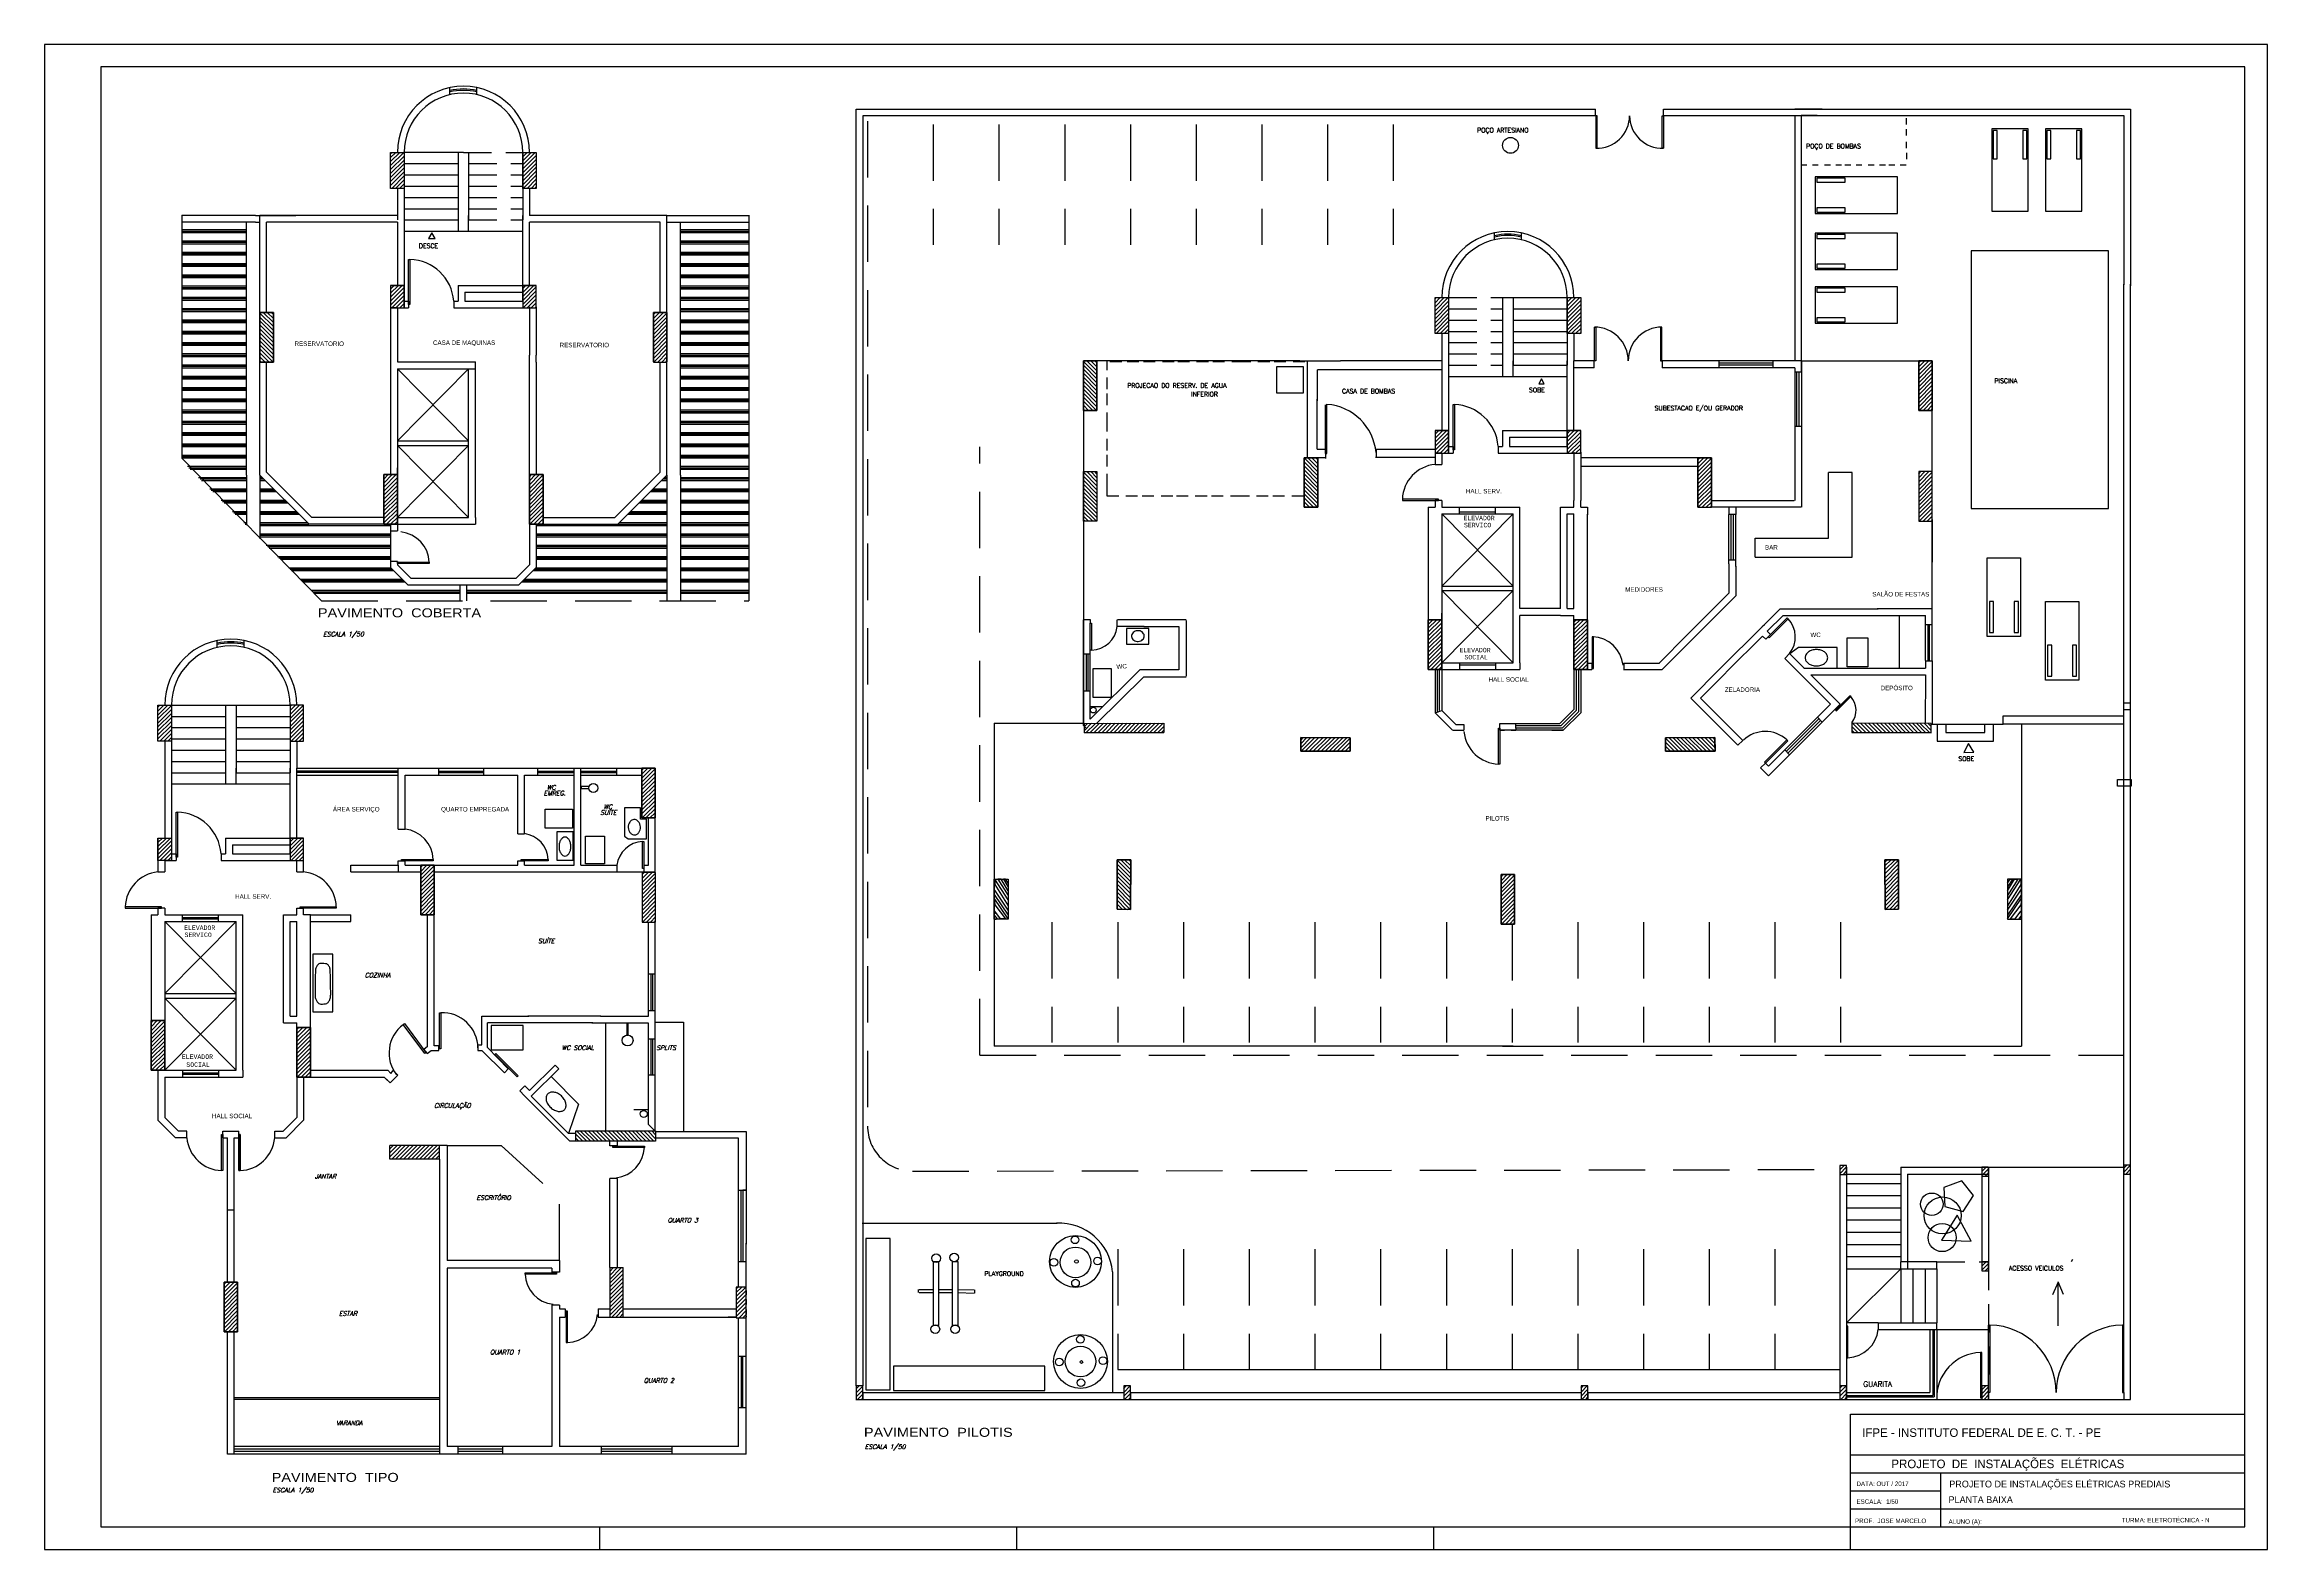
# Model space of a CAD drawing. Extents: x -175055 to -48386, y 10342 to 134050.
# Drawn here: x -162130 to -161144, y 10342 to 11009 of the extents above; entities that cross this region are included whole.
import ezdxf

# ---------------------------------------------------------------- set-up
doc = ezdxf.new("R2010")
doc.units = 0
doc.header["$LTSCALE"] = 50
doc.header["$MEASUREMENT"] = 0
doc.linetypes.add('DASHED2', pattern=[0.375, 0.25, -0.125])
doc.linetypes.add('HIDDENX2', pattern=[0.75, 0.5, -0.25])
doc.layers.get('0').update_dxf_attribs({"linetype": 'CONTINUOUS'})
doc.styles.add('ITALICC', font='italicc', dxfattribs={"height": 4})
doc.styles.add('MONOTXT', font='monotxt', dxfattribs={"height": 158.003165})
doc.styles.add('ROMANS', font='romans', dxfattribs={"height": 12})
doc.styles.add('TECHNIC', font='te______.pfb', dxfattribs={"width": 1.2, "height": 30})

# ---------------------------------------------------------------- blocks, each defined once
blk = doc.blocks.new('*X13')
at = {"color": 0}
for p, q in [((-1323.9, -519.6), (-1314.3, -510)), ((-1323.9, -510.7), (-1323.2, -510)), ((-1323.9, -528.4), (-1308.9, -513.4)), ((-1316.7, -530), (-1308.9, -522.2))]:
    blk.add_line(p, q, dxfattribs=at)
blk = doc.blocks.new('*X14')
at = {"color": 0}
for p, q in [((-1008.9, -301.8), (-1002.1, -295)), ((-1008.9, -310.6), (-993.9, -295.6)), ((-1004.4, -315), (-993.9, -304.5)), ((-995.6, -315), (-993.9, -313.3))]:
    blk.add_line(p, q, dxfattribs=at)
blk = doc.blocks.new('*X12')
at = {"color": 0}
for p, q in [((-1323.9, -793.6), (-1315.3, -785)), ((-1323.9, -802.4), (-1308.9, -787.4)), ((-1323.9, -811.2), (-1308.9, -796.2)), ((-1318.8, -815), (-1308.9, -805.1)), ((-1310, -815), (-1308.9, -813.9))]:
    blk.add_line(p, q, dxfattribs=at)
blk = doc.blocks.new('*X11')
at = {"color": 0}
for p, q in [((-1638.9, -799.2), (-1624.7, -785)), ((-1638.9, -790.4), (-1633.5, -785)), ((-1638.9, -808), (-1623.9, -793)), ((-1637, -815), (-1623.9, -801.9)), ((-1628.2, -815), (-1623.9, -810.7))]:
    blk.add_line(p, q, dxfattribs=at)
blk = doc.blocks.new('*X10')
at = {"color": 0}
for p, q in [((-2213, -798.7), (-2199.2, -785)), ((-2213, -789.9), (-2208.1, -785)), ((-2213, -807.6), (-2198, -792.6)), ((-2211.5, -815), (-2198, -801.4)), ((-2202.7, -815), (-2198, -810.3))]:
    blk.add_line(p, q, dxfattribs=at)
blk = doc.blocks.new('*X9')
at = {"color": 0}
for p, q in [((-2903, -799.3), (-2888.6, -785)), ((-2903, -790.5), (-2897.5, -785)), ((-2903, -808.1), (-2888, -793.1)), ((-2901, -815), (-2888, -802)), ((-2892.1, -815), (-2888, -810.8))]:
    blk.add_line(p, q, dxfattribs=at)
blk = doc.blocks.new('*X8')
at = {"color": 0}
for p, q in [((-3496.4, -791.7), (-3489.7, -785)), ((-3496.4, -800.6), (-3481.4, -785.6)), ((-3496.4, -809.4), (-3481.4, -794.4)), ((-3493.2, -815), (-3481.4, -803.2)), ((-3484.3, -815), (-3481.4, -812.1))]:
    blk.add_line(p, q, dxfattribs=at)
blk = doc.blocks.new('*X7')
at = {"color": 0}
for p, q in [((-1509.9, 1239), (-1483.9, 1265)), ((-1509.9, 1247.9), (-1492.7, 1265)), ((-1509.9, 1256.7), (-1501.6, 1265)), ((-1509.9, 1230.2), (-1479.9, 1260.2)), ((-1509.9, 1221.3), (-1479.9, 1251.3)), ((-1507.4, 1215), (-1479.9, 1242.5)), ((-1498.5, 1215), (-1479.9, 1233.7)), ((-1216.7, 1258.1), (-1209.9, 1265)), ((-1216.7, 1249.3), (-1201, 1265)), ((-1216.7, 1240.4), (-1192.2, 1265)), ((-1216.7, 1231.6), (-1186.7, 1261.6)), ((-1216.7, 1222.8), (-1186.7, 1252.8)), ((-1215.7, 1215), (-1186.7, 1243.9)), ((-1206.8, 1215), (-1186.7, 1235.1)), ((-1489.7, 1215), (-1479.9, 1224.8)), ((-1480.8, 1215), (-1479.9, 1216)), ((-1198, 1215), (-1186.7, 1226.3)), ((-1189.2, 1215), (-1186.7, 1217.4))]:
    blk.add_line(p, q, dxfattribs=at)
blk = doc.blocks.new('*X6')
at = {"color": 0}
for p, q in [((-1509.9, 1530.7), (-1480.6, 1560)), ((-1509.9, 1539.5), (-1489.4, 1560)), ((-1509.9, 1548.4), (-1498.2, 1560)), ((-1509.9, 1557.2), (-1507.1, 1560)), ((-1509.9, 1521.9), (-1479.9, 1551.9)), ((-1509.9, 1513), (-1479.9, 1543)), ((-1509.9, 1504.2), (-1479.9, 1534.2)), ((-1216.7, 1558.6), (-1215.4, 1560)), ((-1216.7, 1549.8), (-1206.6, 1560)), ((-1216.7, 1541), (-1197.7, 1560)), ((-1216.7, 1532.1), (-1188.9, 1560)), ((-1216.7, 1523.3), (-1186.7, 1553.3)), ((-1216.7, 1514.5), (-1186.7, 1544.5)), ((-1216.7, 1505.6), (-1186.7, 1535.6)), ((-1509.9, 1495.3), (-1479.9, 1525.3)), ((-1509.9, 1486.5), (-1479.9, 1516.5)), ((-1507.5, 1480), (-1479.9, 1507.7)), ((-1498.7, 1480), (-1479.9, 1498.8)), ((-1489.8, 1480), (-1479.9, 1490)), ((-1481, 1480), (-1479.9, 1481.2)), ((-1216.7, 1496.8), (-1186.7, 1526.8)), ((-1216.7, 1487.9), (-1186.7, 1517.9)), ((-1215.8, 1480), (-1186.7, 1509.1)), ((-1207, 1480), (-1186.7, 1500.3)), ((-1198.2, 1480), (-1186.7, 1491.4)), ((-1189.3, 1480), (-1186.7, 1482.6))]:
    blk.add_line(p, q, dxfattribs=at)
blk = doc.blocks.new('*X3')
at = {"color": 0}
for p, q in [((-1524.9, 817.4), (-1497.3, 845)), ((-1524.9, 826.3), (-1506.1, 845)), ((-1524.9, 835.1), (-1515, 845)), ((-1524.9, 843.9), (-1523.8, 845)), ((-1524.9, 808.6), (-1494.9, 838.6)), ((-1524.9, 799.8), (-1494.9, 829.8)), ((-1524.9, 790.9), (-1494.9, 820.9)), ((-1524.9, 782.1), (-1494.9, 812.1)), ((-1524.9, 773.2), (-1494.9, 803.2)), ((-1524.9, 764.4), (-1494.9, 794.4)), ((-1524.9, 755.6), (-1494.9, 785.6)), ((-1524.9, 746.7), (-1494.9, 776.7)), ((-1524.9, 737.9), (-1494.9, 767.9)), ((-1518.9, 735), (-1494.9, 759)), ((-1510.1, 735), (-1494.9, 750.2)), ((-1501.2, 735), (-1494.9, 741.4))]:
    blk.add_line(p, q, dxfattribs=at)
blk = doc.blocks.new('*X1')
at = {"color": 0}
for p, q in [((425, 1600.6), (447.4, 1623)), ((425, 1609.4), (438.6, 1623)), ((425, 1618.3), (429.7, 1623)), ((425, 1591.7), (455, 1621.7)), ((425, 1582.9), (455, 1612.9)), ((425, 1574.1), (455, 1604.1)), ((425, 1565.2), (455, 1595.2)), ((425, 1556.4), (455, 1586.4)), ((425, 1547.6), (455, 1577.6)), ((425, 1538.7), (455, 1568.7)), ((425, 1529.9), (455, 1559.9)), ((425, 1521), (455, 1551)), ((425.8, 1513), (455, 1542.2)), ((434.6, 1513), (455, 1533.4)), ((443.5, 1513), (455, 1524.5)), ((452.3, 1513), (455, 1515.7))]:
    blk.add_line(p, q, dxfattribs=at)
blk = doc.blocks.new('*X2')
at = {"color": 0}
for p, q in [((812.5, 716.2), (812.5, 723.5)), ((818.7, 709.9), (818.7, 729.7)), ((825, 703.7), (825, 733.7)), ((831.2, 697.4), (831.2, 727.4)), ((837.5, 691.2), (837.5, 721.2)), ((843.7, 684.9), (843.7, 714.9)), ((850, 678.7), (850, 708.7)), ((856.2, 672.4), (856.2, 702.4)), ((862.5, 666.2), (862.5, 696.2)), ((868.7, 659.9), (868.7, 689.9)), ((875, 653.7), (875, 683.7)), ((881.2, 647.4), (881.2, 677.4)), ((887.5, 641.2), (887.5, 671.2)), ((893.7, 634.9), (893.7, 664.9)), ((900, 628.7), (900, 658.7)), ((906.2, 622.4), (906.2, 652.4)), ((912.5, 616.2), (912.5, 646.2)), ((918.7, 609.9), (918.7, 639.9)), ((925, 603.7), (925, 633.7)), ((931.2, 597.4), (931.2, 627.4)), ((937.5, 599.3), (937.5, 621.2)), ((943.7, 605.5), (943.7, 614.9))]:
    blk.add_line(p, q, dxfattribs=at)
blk = doc.blocks.new('*X23')
at = {"color": 0}
for p, q in [((-159.1, 1237.5), (-131.5, 1265)), ((-159.1, 1246.3), (-140.4, 1265)), ((-159.1, 1255.2), (-149.2, 1265)), ((-159.1, 1264), (-158.1, 1265)), ((-159.1, 1228.6), (-129.1, 1258.6)), ((-159.1, 1219.8), (-129.1, 1249.8)), ((-155, 1215), (-129.1, 1241)), ((134.1, 1256.6), (142.5, 1265)), ((134.1, 1247.7), (151.3, 1265)), ((134.1, 1238.9), (160.1, 1265)), ((134.1, 1230.1), (164.1, 1260.1)), ((134.1, 1221.2), (164.1, 1251.2)), ((136.7, 1215), (164.1, 1242.4)), ((145.5, 1215), (164.1, 1233.6)), ((-146.2, 1215), (-129.1, 1232.1)), ((-137.3, 1215), (-129.1, 1223.3)), ((154.3, 1215), (164.1, 1224.7)), ((163.2, 1215), (164.1, 1215.9))]:
    blk.add_line(p, q, dxfattribs=at)
blk = doc.blocks.new('*X22')
at = {"color": 0}
for p, q in [((-159.1, 1538), (-137.1, 1560)), ((-159.1, 1546.8), (-145.9, 1560)), ((-159.1, 1555.7), (-154.7, 1560)), ((-159.1, 1529.2), (-129.1, 1559.2)), ((-159.1, 1520.3), (-129.1, 1550.3)), ((-159.1, 1511.5), (-129.1, 1541.5)), ((-159.1, 1502.6), (-129.1, 1532.6)), ((134.1, 1557.1), (136.9, 1560)), ((134.1, 1548.3), (145.8, 1560)), ((134.1, 1539.4), (154.6, 1560)), ((134.1, 1530.6), (163.5, 1560)), ((134.1, 1521.8), (164.1, 1551.8)), ((134.1, 1512.9), (164.1, 1542.9)), ((134.1, 1504.1), (164.1, 1534.1)), ((-159.1, 1493.8), (-129.1, 1523.8)), ((-159.1, 1485), (-129.1, 1515)), ((-155.2, 1480), (-129.1, 1506.1)), ((-146.3, 1480), (-129.1, 1497.3)), ((-137.5, 1480), (-129.1, 1488.5)), ((134.1, 1495.2), (164.1, 1525.2)), ((134.1, 1486.4), (164.1, 1516.4)), ((136.5, 1480), (164.1, 1507.6)), ((145.3, 1480), (164.1, 1498.7)), ((154.2, 1480), (164.1, 1489.9)), ((163, 1480), (164.1, 1481))]:
    blk.add_line(p, q, dxfattribs=at)
blk = doc.blocks.new('*X20')
at = {"color": 0}
for p, q in [((425, 1600.6), (447.4, 1623)), ((425, 1609.4), (438.6, 1623)), ((425, 1618.3), (429.7, 1623)), ((425, 1591.7), (455, 1621.7)), ((425, 1582.9), (455, 1612.9)), ((425, 1574.1), (455, 1604.1)), ((425, 1565.2), (455, 1595.2)), ((425, 1556.4), (455, 1586.4)), ((425, 1547.6), (455, 1577.6)), ((425, 1538.7), (455, 1568.7)), ((425, 1529.9), (455, 1559.9)), ((425, 1521), (455, 1551)), ((425.8, 1513), (455, 1542.2)), ((434.6, 1513), (455, 1533.4)), ((443.5, 1513), (455, 1524.5)), ((452.3, 1513), (455, 1515.7))]:
    blk.add_line(p, q, dxfattribs=at)
blk = doc.blocks.new('*X29')
at = {"color": 0}
for p, q in [((-2519, -592.2), (-2497.9, -571)), ((-2519, -583.3), (-2506.7, -571)), ((-2519, -574.5), (-2515.5, -571)), ((-2519, -601), (-2497, -579)), ((-2519, -609.8), (-2497, -587.8)), ((-2519, -618.7), (-2497, -596.7)), ((-2519, -627.5), (-2497, -605.5)), ((-2519, -636.4), (-2497, -614.4)), ((-2512.8, -639), (-2497, -623.2)), ((-2504, -639), (-2497, -632))]:
    blk.add_line(p, q, dxfattribs=at)
blk = doc.blocks.new('*X26')
at = {"color": 0}
for p, q in [((425, 1600.6), (447.4, 1623)), ((425, 1609.4), (438.6, 1623)), ((425, 1618.3), (429.7, 1623)), ((425, 1591.7), (455, 1621.7)), ((425, 1582.9), (455, 1612.9)), ((425, 1574.1), (455, 1604.1)), ((425, 1565.2), (455, 1595.2)), ((425, 1556.4), (455, 1586.4)), ((425, 1547.6), (455, 1577.6)), ((425, 1538.7), (455, 1568.7)), ((425, 1529.9), (455, 1559.9)), ((425, 1521), (455, 1551)), ((425.8, 1513), (455, 1542.2)), ((434.6, 1513), (455, 1533.4)), ((443.5, 1513), (455, 1524.5)), ((452.3, 1513), (455, 1515.7))]:
    blk.add_line(p, q, dxfattribs=at)
blk = doc.blocks.new('*X27')
at = {"color": 0}
for p, q in [((812.5, 716.2), (812.5, 723.5)), ((818.7, 709.9), (818.7, 729.7)), ((825, 703.7), (825, 733.7)), ((831.2, 697.4), (831.2, 727.4)), ((837.5, 691.2), (837.5, 721.2)), ((843.7, 684.9), (843.7, 714.9)), ((850, 678.7), (850, 708.7)), ((856.2, 672.4), (856.2, 702.4)), ((862.5, 666.2), (862.5, 696.2)), ((868.7, 659.9), (868.7, 689.9)), ((875, 653.7), (875, 683.7)), ((881.2, 647.4), (881.2, 677.4)), ((887.5, 641.2), (887.5, 671.2)), ((893.7, 634.9), (893.7, 664.9)), ((900, 628.7), (900, 658.7)), ((906.2, 622.4), (906.2, 652.4)), ((912.5, 616.2), (912.5, 646.2)), ((918.7, 609.9), (918.7, 639.9)), ((925, 603.7), (925, 633.7)), ((931.2, 597.4), (931.2, 627.4)), ((937.5, 599.3), (937.5, 621.2)), ((943.7, 605.5), (943.7, 614.9))]:
    blk.add_line(p, q, dxfattribs=at)
blk = doc.blocks.new('*X28')
at = {"color": 0}
for p, q in [((-3287.6, -282.4), (-3262.2, -257)), ((-3287.6, -273.5), (-3271.1, -257)), ((-3287.6, -264.7), (-3279.9, -257)), ((-3283.4, -287), (-3253.4, -257)), ((-3274.6, -287), (-3244.6, -257)), ((-3265.7, -287), (-3235.7, -257)), ((-3256.9, -287), (-3226.9, -257)), ((-3248, -287), (-3218, -257)), ((-3239.2, -287), (-3209.2, -257)), ((-3230.4, -287), (-3200.4, -257)), ((-3221.5, -287), (-3191.5, -257)), ((-3212.7, -287), (-3182.7, -257)), ((-3203.8, -287), (-3177.6, -260.8)), ((-3195, -287), (-3177.6, -269.6)), ((-3186.2, -287), (-3177.6, -278.4))]:
    blk.add_line(p, q, dxfattribs=at)
blk = doc.blocks.new('*X24')
at = {"color": 0}
for p, q in [((-1509.9, 1530.7), (-1480.6, 1560)), ((-1509.9, 1539.5), (-1489.4, 1560)), ((-1509.9, 1548.4), (-1498.2, 1560)), ((-1509.9, 1557.2), (-1507.1, 1560)), ((-1509.9, 1521.9), (-1479.9, 1551.9)), ((-1509.9, 1513), (-1479.9, 1543)), ((-1509.9, 1504.2), (-1479.9, 1534.2)), ((-1216.7, 1558.6), (-1215.4, 1560)), ((-1216.7, 1549.8), (-1206.6, 1560)), ((-1216.7, 1541), (-1197.7, 1560)), ((-1216.7, 1532.1), (-1188.9, 1560)), ((-1216.7, 1523.3), (-1186.7, 1553.3)), ((-1216.7, 1514.5), (-1186.7, 1544.5)), ((-1216.7, 1505.6), (-1186.7, 1535.6)), ((-1509.9, 1495.3), (-1479.9, 1525.3)), ((-1509.9, 1486.5), (-1479.9, 1516.5)), ((-1507.5, 1480), (-1479.9, 1507.7)), ((-1498.7, 1480), (-1479.9, 1498.8)), ((-1489.8, 1480), (-1479.9, 1490)), ((-1481, 1480), (-1479.9, 1481.2)), ((-1216.7, 1496.8), (-1186.7, 1526.8)), ((-1216.7, 1487.9), (-1186.7, 1517.9)), ((-1215.8, 1480), (-1186.7, 1509.1)), ((-1207, 1480), (-1186.7, 1500.3)), ((-1198.2, 1480), (-1186.7, 1491.4)), ((-1189.3, 1480), (-1186.7, 1482.6))]:
    blk.add_line(p, q, dxfattribs=at)
blk = doc.blocks.new('*X25')
at = {"color": 0}
for p, q in [((-1509.9, 1239), (-1483.9, 1265)), ((-1509.9, 1247.9), (-1492.7, 1265)), ((-1509.9, 1256.7), (-1501.6, 1265)), ((-1509.9, 1230.2), (-1479.9, 1260.2)), ((-1509.9, 1221.3), (-1479.9, 1251.3)), ((-1507.4, 1215), (-1479.9, 1242.5)), ((-1498.5, 1215), (-1479.9, 1233.7)), ((-1216.7, 1258.1), (-1209.9, 1265)), ((-1216.7, 1249.3), (-1201, 1265)), ((-1216.7, 1240.4), (-1192.2, 1265)), ((-1216.7, 1231.6), (-1186.7, 1261.6)), ((-1216.7, 1222.8), (-1186.7, 1252.8)), ((-1215.7, 1215), (-1186.7, 1243.9)), ((-1206.8, 1215), (-1186.7, 1235.1)), ((-1489.7, 1215), (-1479.9, 1224.8)), ((-1480.8, 1215), (-1479.9, 1216)), ((-1198, 1215), (-1186.7, 1226.3)), ((-1189.2, 1215), (-1186.7, 1217.4))]:
    blk.add_line(p, q, dxfattribs=at)
blk = doc.blocks.new('*X21')
at = {"color": 0}
for p, q in [((-1524.9, 817.4), (-1497.3, 845)), ((-1524.9, 826.3), (-1506.1, 845)), ((-1524.9, 835.1), (-1515, 845)), ((-1524.9, 843.9), (-1523.8, 845)), ((-1524.9, 808.6), (-1494.9, 838.6)), ((-1524.9, 799.8), (-1494.9, 829.8)), ((-1524.9, 790.9), (-1494.9, 820.9)), ((-1524.9, 782.1), (-1494.9, 812.1)), ((-1524.9, 773.2), (-1494.9, 803.2)), ((-1524.9, 764.4), (-1494.9, 794.4)), ((-1524.9, 755.6), (-1494.9, 785.6)), ((-1524.9, 746.7), (-1494.9, 776.7)), ((-1524.9, 737.9), (-1494.9, 767.9)), ((-1518.9, 735), (-1494.9, 759)), ((-1510.1, 735), (-1494.9, 750.2)), ((-1501.2, 735), (-1494.9, 741.4))]:
    blk.add_line(p, q, dxfattribs=at)

msp = doc.modelspace()

# ---------------------------------------------------------------- hatches: boundary and pattern name
at = {"linetype": 'Continuous'}
h = msp.add_hatch(dxfattribs=at)
h.set_pattern_fill('ANSI31', color=160, scale=10, style=0)
h.set_pattern_definition([(45, (-161318.7955, 10542.96), (-0.8838835, 0.8838835), [])])
h.paths.add_polyline_path([(-161879.26, 10444.75), (-161873.26, 10444.75), (-161873.26, 10466.75), (-161879.26, 10466.75)])

# ---------------------------------------------------------------- linework, layer by layer
at = {"color": 0}
for p, q in [((-162130.09, 11009.44), (-162130.09, 10341.69)), ((-161143.67, 11009.44), (-162130.09, 11009.44)), ((-161143.67, 10341.69), (-161143.67, 11009.44)), ((-161883.67, 10341.69), (-161883.67, 10351.69)), ((-161698.67, 10341.69), (-161698.67, 10351.69)), ((-161513.67, 10341.69), (-161513.67, 10351.69)), ((-162130.09, 10341.69), (-161143.67, 10341.69))]:
    msp.add_line(p, q, dxfattribs=at)
at = {"color": 6}
for p, q in [((-162105.09, 10999.44), (-162105.09, 10351.69)), ((-161153.67, 10999.44), (-162105.09, 10999.44)), ((-161153.67, 10351.69), (-161153.67, 10999.44)), ((-161328.67, 10341.69), (-161328.67, 10401.69)), ((-161328.67, 10401.69), (-161153.67, 10401.69)), ((-162105.09, 10351.69), (-161153.67, 10351.69))]:
    msp.add_line(p, q, dxfattribs=at)
at = {"color": 160}
for p, q in [((-161950.19, 10987.19), (-161950.19, 10990.26)), ((-161938.19, 10987.19), (-161938.19, 10990.26)), ((-161944.19, 10961.57), (-161970.84, 10961.57)), ((-161970.51, 10961.57), (-161970.51, 10931.57)), ((-161946.51, 10961.57), (-161946.51, 10931.57)), ((-161941.88, 10961.57), (-161941.88, 10956.57)), ((-161917.88, 10961.57), (-161917.88, 10956.57)), ((-161970.51, 10956.57), (-161946.51, 10956.57)), ((-161970.51, 10951.57), (-161946.51, 10951.57)), ((-161941.88, 10956.57), (-161941.88, 10931.57)), ((-161917.88, 10956.57), (-161917.88, 10931.57)), ((-161973.51, 10945.57), (-161973.51, 10931.57)), ((-161970.51, 10946.57), (-161946.51, 10946.57)), ((-161970.51, 10941.57), (-161946.51, 10941.57)), ((-161914.88, 10945.57), (-161914.88, 10933.53)), ((-162036.51, 10933.53), (-162069.2, 10933.53)), ((-162036.51, 10930.53), (-162069.2, 10930.53)), ((-162069.15, 10933.68), (-162069.15, 10825.88)), ((-162040.51, 10818.4), (-162040.51, 10930.53)), ((-162036.51, 10933.53), (-162018.51, 10933.53)), ((-162036.51, 10930.53), (-162034.51, 10930.53)), ((-162036.51, 10930.53), (-162036.51, 10930.53)), ((-161973.51, 10933.53), (-162034.51, 10933.53)), ((-162034.51, 10818.4), (-162034.51, 10933.53)), ((-162031.51, 10890.53), (-162031.51, 10930.53)), ((-161973.51, 10930.53), (-162031.51, 10930.53)), ((-161973.51, 10930.53), (-161973.51, 10902.57)), ((-161970.51, 10936.57), (-161946.51, 10936.57)), ((-161970.51, 10933.53), (-161970.51, 10895.57)), ((-161970.51, 10931.57), (-161946.51, 10931.57)), ((-161946.51, 10933.53), (-161946.51, 10926.57)), ((-161941.88, 10926.57), (-161941.88, 10933.53)), ((-161917.88, 10895.57), (-161917.88, 10933.53)), ((-161853.88, 10933.53), (-161914.88, 10933.53)), ((-161914.88, 10902.57), (-161914.88, 10930.53)), ((-161856.88, 10930.53), (-161914.88, 10930.53)), ((-161856.88, 10890.53), (-161856.88, 10930.53)), ((-161853.88, 10933.53), (-161817.68, 10933.53)), ((-161853.88, 10865.53), (-161853.88, 10933.53)), ((-161853.88, 10930.53), (-161817.68, 10930.53)), ((-161847.88, 10865.53), (-161847.88, 10930.53)), ((-161817.55, 10933.68), (-161817.55, 10762.61)), ((-162069.2, 10927.28), (-162040.51, 10927.28)), ((-162069.2, 10926.66), (-162040.51, 10926.66)), ((-162069.2, 10926.03), (-162040.51, 10926.03)), ((-162069.2, 10922.28), (-162040.51, 10922.28)), ((-162069.2, 10921.66), (-162040.51, 10921.66)), ((-162069.2, 10921.03), (-162040.51, 10921.03)), ((-161970.51, 10926.57), (-161917.88, 10926.57)), ((-161847.88, 10927.28), (-161817.68, 10927.28)), ((-161847.88, 10926.66), (-161817.68, 10926.66)), ((-161847.88, 10926.03), (-161817.68, 10926.03)), ((-161847.88, 10922.28), (-161817.68, 10922.28)), ((-161847.88, 10921.66), (-161817.68, 10921.66)), ((-161847.88, 10921.03), (-161817.68, 10921.03)), ((-162069.2, 10917.28), (-162040.51, 10917.28)), ((-162069.2, 10916.66), (-162040.51, 10916.66)), ((-162069.2, 10916.03), (-162040.51, 10916.03)), ((-162069.2, 10912.28), (-162040.51, 10912.28)), ((-162069.2, 10911.66), (-162040.51, 10911.66)), ((-162069.2, 10911.03), (-162040.51, 10911.03)), ((-161847.88, 10917.28), (-161817.68, 10917.28)), ((-161847.88, 10916.66), (-161817.68, 10916.66)), ((-161847.88, 10916.03), (-161817.68, 10916.03)), ((-161847.88, 10912.28), (-161817.68, 10912.28)), ((-161847.88, 10911.66), (-161817.68, 10911.66)), ((-161847.88, 10911.03), (-161817.68, 10911.03)), ((-162069.2, 10907.28), (-162040.51, 10907.28)), ((-162069.2, 10906.66), (-162040.51, 10906.66)), ((-162069.2, 10906.03), (-162040.51, 10906.03)), ((-162069.2, 10902.28), (-162040.51, 10902.28)), ((-162069.2, 10901.66), (-162040.51, 10901.66)), ((-162069.2, 10901.03), (-162040.51, 10901.03)), ((-161976.51, 10902.57), (-161970.51, 10902.57)), ((-161976.51, 10902.57), (-161976.51, 10868.57)), ((-161946.51, 10902.57), (-161946.51, 10895.57)), ((-161946.51, 10902.57), (-161911.88, 10902.57)), ((-161847.88, 10907.28), (-161817.68, 10907.28)), ((-161847.88, 10906.66), (-161817.68, 10906.66)), ((-161847.88, 10906.03), (-161817.68, 10906.03)), ((-161847.88, 10902.28), (-161817.68, 10902.28)), ((-161847.88, 10901.66), (-161817.68, 10901.66)), ((-161847.88, 10901.03), (-161817.68, 10901.03)), ((-162069.2, 10897.28), (-162040.51, 10897.28)), ((-162069.2, 10896.66), (-162040.51, 10896.66)), ((-162069.2, 10896.03), (-162040.51, 10896.03)), ((-162069.2, 10892.28), (-162040.51, 10892.28)), ((-162069.2, 10891.66), (-162040.51, 10891.66)), ((-162069.2, 10891.03), (-162040.51, 10891.03)), ((-162034.51, 10890.53), (-162028.51, 10890.53)), ((-162034.51, 10890.53), (-162028.51, 10890.53)), ((-162034.51, 10887.53), (-162034.51, 10890.53)), ((-162034.51, 10868.53), (-162034.51, 10890.53)), ((-162034.51, 10868.53), (-162034.51, 10890.53)), ((-162028.51, 10890.53), (-162028.51, 10868.53)), ((-162028.51, 10890.53), (-162028.51, 10868.53)), ((-161973.51, 10892.57), (-161976.51, 10892.57)), ((-161973.51, 10892.57), (-161973.51, 10887.53)), ((-161973.51, 10892.57), (-161973.51, 10868.57)), ((-161973.51, 10892.57), (-161968.51, 10892.57)), ((-161970.51, 10895.57), (-161968.51, 10895.57)), ((-161970.51, 10895.57), (-161970.51, 10892.57)), ((-161968.51, 10895.57), (-161968.51, 10892.57)), ((-161948.51, 10895.57), (-161946.51, 10895.57)), ((-161948.51, 10895.57), (-161948.51, 10892.57)), ((-161948.51, 10892.57), (-161914.88, 10892.57)), ((-161943.51, 10899.57), (-161943.51, 10895.57)), ((-161943.51, 10899.57), (-161917.88, 10899.57)), ((-161943.51, 10895.57), (-161917.88, 10895.57)), ((-161943.51, 10895.57), (-161917.88, 10895.57)), ((-161917.88, 10895.57), (-161917.88, 10892.57)), ((-161914.88, 10893.05), (-161914.88, 10871.53)), ((-161914.88, 10892.57), (-161911.88, 10892.57)), ((-161911.88, 10893.05), (-161911.88, 10871.53)), ((-161853.88, 10890.53), (-161859.88, 10890.53)), ((-161853.88, 10890.53), (-161859.88, 10890.53)), ((-161859.88, 10890.53), (-161853.88, 10890.53)), ((-161859.88, 10890.53), (-161859.88, 10868.53)), ((-161859.88, 10890.53), (-161859.88, 10868.57)), ((-161859.88, 10868.57), (-161859.88, 10890.53)), ((-161853.88, 10887.53), (-161853.88, 10890.53)), ((-161853.88, 10868.53), (-161853.88, 10890.53)), ((-161853.88, 10868.53), (-161853.88, 10890.53)), ((-161853.88, 10890.53), (-161853.88, 10868.57)), ((-161847.88, 10897.28), (-161817.68, 10897.28)), ((-161847.88, 10896.66), (-161817.68, 10896.66)), ((-161847.88, 10896.03), (-161817.68, 10896.03)), ((-161847.88, 10892.28), (-161817.68, 10892.28)), ((-161847.88, 10891.66), (-161817.68, 10891.66)), ((-161847.88, 10891.03), (-161817.68, 10891.03)), ((-162069.2, 10887.28), (-162040.51, 10887.28)), ((-162069.2, 10886.66), (-162040.51, 10886.66)), ((-162069.2, 10886.03), (-162040.51, 10886.03)), ((-162069.2, 10882.28), (-162040.51, 10882.28)), ((-162069.2, 10881.66), (-162040.51, 10881.66)), ((-162069.2, 10881.03), (-162040.51, 10881.03)), ((-161853.88, 10868.53), (-161853.88, 10887.53)), ((-161847.88, 10887.28), (-161817.68, 10887.28)), ((-161847.88, 10886.66), (-161817.68, 10886.66)), ((-161847.88, 10886.03), (-161817.68, 10886.03)), ((-161847.88, 10882.28), (-161817.68, 10882.28)), ((-161847.88, 10881.66), (-161817.68, 10881.66)), ((-161847.88, 10881.03), (-161817.68, 10881.03)), ((-162069.2, 10877.28), (-162040.51, 10877.28)), ((-162069.2, 10876.66), (-162040.51, 10876.66)), ((-162069.2, 10876.03), (-162040.51, 10876.03)), ((-162069.2, 10872.28), (-162040.51, 10872.28)), ((-162069.2, 10871.66), (-162040.51, 10871.66)), ((-162069.2, 10871.03), (-162040.51, 10871.03)), ((-161973.51, 10871.53), (-161973.51, 10871.53)), ((-161914.88, 10868.57), (-161914.88, 10871.53)), ((-161911.88, 10868.53), (-161911.88, 10871.53)), ((-161847.88, 10877.28), (-161817.68, 10877.28)), ((-161847.88, 10876.66), (-161817.68, 10876.66)), ((-161847.88, 10876.03), (-161817.68, 10876.03)), ((-161847.88, 10872.28), (-161817.68, 10872.28)), ((-161847.88, 10871.66), (-161817.68, 10871.66)), ((-161847.88, 10871.03), (-161817.68, 10871.03)), ((-162069.2, 10867.28), (-162040.51, 10867.28)), ((-162069.2, 10866.66), (-162040.51, 10866.66)), ((-162069.2, 10866.03), (-162040.51, 10866.03)), ((-162069.2, 10862.28), (-162040.51, 10862.28)), ((-162069.2, 10861.66), (-162040.51, 10861.66)), ((-162069.2, 10861.03), (-162040.51, 10861.03)), ((-162028.51, 10868.53), (-162034.51, 10868.53)), ((-162028.51, 10868.53), (-162034.51, 10868.53)), ((-162031.51, 10819.64), (-162031.51, 10868.53)), ((-162031.51, 10819.64), (-162031.51, 10868.53)), ((-161976.51, 10868.57), (-161976.51, 10818.57)), ((-161973.51, 10868.57), (-161938.88, 10868.57)), ((-161973.51, 10865.57), (-161941.88, 10865.57)), ((-161973.51, 10865.57), (-161941.88, 10833.57)), ((-161973.51, 10833.57), (-161941.88, 10865.57)), ((-161973.51, 10865.57), (-161973.51, 10799.57)), ((-161941.88, 10865.57), (-161938.88, 10865.57)), ((-161941.88, 10799.57), (-161941.88, 10865.57)), ((-161938.88, 10799.57), (-161938.88, 10868.57)), ((-161914.88, 10818.57), (-161914.88, 10868.57)), ((-161914.88, 10823.57), (-161914.88, 10865.57)), ((-161911.88, 10868.53), (-161911.88, 10818.57)), ((-161859.88, 10868.53), (-161853.88, 10868.53)), ((-161856.88, 10868.53), (-161856.88, 10868.57)), ((-161856.88, 10865.53), (-161856.88, 10868.53)), ((-161856.88, 10819.64), (-161856.88, 10865.53)), ((-161853.88, 10818.4), (-161853.88, 10865.53)), ((-161847.88, 10867.28), (-161817.68, 10867.28)), ((-161847.88, 10866.66), (-161817.68, 10866.66)), ((-161847.88, 10866.03), (-161817.68, 10866.03)), ((-161847.88, 10818.4), (-161847.88, 10865.53)), ((-161847.88, 10862.28), (-161817.68, 10862.28)), ((-161847.88, 10861.66), (-161817.68, 10861.66)), ((-161847.88, 10861.03), (-161817.68, 10861.03)), ((-162069.2, 10857.28), (-162040.51, 10857.28)), ((-162069.2, 10856.66), (-162040.51, 10856.66)), ((-162069.2, 10856.03), (-162040.51, 10856.03)), ((-162069.2, 10852.28), (-162040.51, 10852.28)), ((-162069.2, 10851.66), (-162040.51, 10851.66)), ((-162069.2, 10851.03), (-162040.51, 10851.03)), ((-161847.88, 10857.28), (-161817.68, 10857.28)), ((-161847.88, 10856.66), (-161817.68, 10856.66)), ((-161847.88, 10856.03), (-161817.68, 10856.03)), ((-161847.88, 10852.28), (-161817.68, 10852.28)), ((-161847.88, 10851.66), (-161817.68, 10851.66)), ((-161847.88, 10851.03), (-161817.68, 10851.03)), ((-162069.2, 10847.28), (-162040.51, 10847.28)), ((-162069.2, 10846.66), (-162040.51, 10846.66)), ((-162069.2, 10846.03), (-162040.51, 10846.03)), ((-162069.2, 10842.28), (-162040.51, 10842.28)), ((-162069.2, 10841.66), (-162040.51, 10841.66)), ((-162069.2, 10841.03), (-162040.51, 10841.03)), ((-161847.88, 10847.28), (-161817.68, 10847.28)), ((-161847.88, 10846.66), (-161817.68, 10846.66)), ((-161847.88, 10846.03), (-161817.68, 10846.03)), ((-161847.88, 10842.28), (-161817.68, 10842.28)), ((-161847.88, 10841.66), (-161817.68, 10841.66)), ((-161847.88, 10841.03), (-161817.68, 10841.03)), ((-162069.2, 10837.28), (-162040.51, 10837.28)), ((-162069.2, 10836.66), (-162040.51, 10836.66)), ((-162069.2, 10836.03), (-162040.51, 10836.03)), ((-162069.2, 10832.28), (-162040.51, 10832.28)), ((-162069.2, 10831.66), (-162040.51, 10831.66)), ((-162069.2, 10831.03), (-162040.51, 10831.03)), ((-161973.51, 10833.57), (-161941.88, 10833.57)), ((-161973.51, 10831.57), (-161941.88, 10831.57)), ((-161973.51, 10831.57), (-161941.88, 10799.57)), ((-161973.51, 10799.57), (-161941.88, 10831.57)), ((-161847.88, 10837.28), (-161817.68, 10837.28)), ((-161847.88, 10836.66), (-161817.68, 10836.66)), ((-161847.88, 10836.03), (-161817.68, 10836.03)), ((-161847.88, 10832.28), (-161817.68, 10832.28)), ((-161847.88, 10831.66), (-161817.68, 10831.66)), ((-161847.88, 10831.03), (-161817.68, 10831.03)), ((-162069.2, 10827.28), (-162040.51, 10827.28)), ((-162069.2, 10826.66), (-162040.51, 10826.66)), ((-162069.2, 10826.03), (-162040.51, 10826.03)), ((-162069.15, 10825.88), (-162007.15, 10762.61)), ((-162066.67, 10822.28), (-162040.51, 10822.28)), ((-162066.05, 10821.66), (-162040.51, 10821.66)), ((-161973.51, 10799.57), (-161973.51, 10821.57)), ((-161973.51, 10799.57), (-161973.51, 10821.57)), ((-161847.88, 10827.28), (-161817.68, 10827.28)), ((-161847.88, 10826.66), (-161817.68, 10826.66)), ((-161847.88, 10826.03), (-161817.68, 10826.03)), ((-161847.88, 10822.28), (-161817.68, 10822.28)), ((-161847.88, 10821.66), (-161817.68, 10821.66)), ((-162065.42, 10821.03), (-162040.51, 10821.03)), ((-162061.67, 10817.28), (-162040.51, 10817.28)), ((-162061.05, 10816.66), (-162040.51, 10816.66)), ((-162060.42, 10816.03), (-162040.51, 10816.03)), ((-162056.67, 10812.28), (-162040.51, 10812.28)), ((-162056.05, 10811.66), (-162040.51, 10811.66)), ((-162040.51, 10818.4), (-162040.51, 10796.11)), ((-162034.51, 10818.4), (-162034.51, 10790.11)), ((-162012.67, 10796.57), (-162034.51, 10818.4)), ((-162034.51, 10817.28), (-162033.39, 10817.28)), ((-162034.51, 10816.66), (-162032.76, 10816.66)), ((-162034.51, 10816.03), (-162032.14, 10816.03)), ((-162034.51, 10812.28), (-162028.39, 10812.28)), ((-162034.51, 10811.66), (-162027.76, 10811.66)), ((-162011.43, 10799.57), (-162031.51, 10819.64)), ((-161979.51, 10818.57), (-161973.51, 10818.57)), ((-161979.51, 10818.57), (-161973.51, 10818.57)), ((-161979.51, 10818.57), (-161979.51, 10799.57)), ((-161979.51, 10796.57), (-161979.51, 10818.57)), ((-161979.51, 10796.57), (-161979.51, 10818.57)), ((-161973.51, 10799.57), (-161973.51, 10820.57)), ((-161973.51, 10818.57), (-161973.51, 10796.57)), ((-161973.51, 10818.57), (-161973.51, 10796.57)), ((-161914.88, 10799.57), (-161914.88, 10820.57)), ((-161908.88, 10818.57), (-161914.88, 10818.57)), ((-161908.88, 10818.57), (-161914.88, 10818.57)), ((-161914.88, 10818.57), (-161914.88, 10796.57)), ((-161914.88, 10818.57), (-161914.88, 10796.57)), ((-161908.88, 10796.57), (-161908.88, 10818.57)), ((-161908.88, 10796.57), (-161908.88, 10818.57)), ((-161856.88, 10819.64), (-161876.96, 10799.57)), ((-161853.88, 10818.4), (-161862.48, 10809.8)), ((-161861.07, 10811.21), (-161858.95, 10813.33)), ((-161860.62, 10811.66), (-161853.88, 10811.66)), ((-161860, 10812.28), (-161853.88, 10812.28)), ((-161856.25, 10816.03), (-161853.88, 10816.03)), ((-161855.62, 10816.66), (-161853.88, 10816.66)), ((-161855, 10817.28), (-161853.88, 10817.28)), ((-161853.88, 10818.4), (-161853.88, 10762.61)), ((-161847.88, 10821.03), (-161817.68, 10821.03)), ((-161847.88, 10818.4), (-161847.88, 10762.61)), ((-161847.88, 10817.28), (-161817.68, 10817.28)), ((-161847.88, 10816.66), (-161817.68, 10816.66)), ((-161847.88, 10816.03), (-161817.68, 10816.03)), ((-161847.88, 10812.28), (-161817.68, 10812.28)), ((-161847.88, 10811.66), (-161817.68, 10811.66)), ((-162055.42, 10811.03), (-162040.51, 10811.03)), ((-162051.67, 10807.28), (-162040.51, 10807.28)), ((-162051.05, 10806.66), (-162040.51, 10806.66)), ((-162050.42, 10806.03), (-162040.51, 10806.03)), ((-162046.67, 10802.28), (-162040.51, 10802.28)), ((-162046.05, 10801.66), (-162040.51, 10801.66)), ((-162034.51, 10811.03), (-162027.14, 10811.03)), ((-162034.51, 10807.28), (-162023.39, 10807.28)), ((-162034.51, 10806.66), (-162022.76, 10806.66)), ((-162034.51, 10806.03), (-162022.14, 10806.03)), ((-162034.51, 10802.28), (-162018.39, 10802.28)), ((-162034.51, 10801.66), (-162017.76, 10801.66)), ((-161862.48, 10809.8), (-161875.71, 10796.57)), ((-161870.62, 10801.66), (-161853.88, 10801.66)), ((-161870, 10802.28), (-161853.88, 10802.28)), ((-161866.25, 10806.03), (-161853.88, 10806.03)), ((-161865.62, 10806.66), (-161853.88, 10806.66)), ((-161865, 10807.28), (-161853.88, 10807.28)), ((-161861.25, 10811.03), (-161853.88, 10811.03)), ((-161847.88, 10811.03), (-161817.68, 10811.03)), ((-161847.88, 10807.28), (-161817.68, 10807.28)), ((-161847.88, 10806.66), (-161817.68, 10806.66)), ((-161847.88, 10806.03), (-161817.68, 10806.03)), ((-161847.88, 10802.28), (-161817.68, 10802.28)), ((-161847.88, 10801.66), (-161817.68, 10801.66)), ((-162045.42, 10801.03), (-162040.51, 10801.03)), ((-162041.67, 10797.28), (-162040.51, 10797.28)), ((-162041.05, 10796.66), (-162040.51, 10796.66)), ((-162034.51, 10801.03), (-162017.14, 10801.03)), ((-162034.51, 10797.28), (-162013.39, 10797.28)), ((-162034.51, 10796.66), (-162012.76, 10796.66)), ((-162034.51, 10796.03), (-161976.51, 10796.03)), ((-162034.51, 10792.28), (-161976.51, 10792.28)), ((-162034.51, 10791.66), (-161976.51, 10791.66)), ((-161976.51, 10796.57), (-162012.67, 10796.57)), ((-162012.47, 10800.6), (-162011.43, 10799.57)), ((-161979.51, 10799.57), (-162011.43, 10799.57)), ((-161973.51, 10796.57), (-161979.51, 10796.57)), ((-161973.51, 10796.57), (-161979.51, 10796.57)), ((-161976.51, 10796.57), (-161973.51, 10796.57)), ((-161976.51, 10796.57), (-161976.51, 10777.38)), ((-161973.51, 10799.57), (-161941.88, 10799.57)), ((-161973.51, 10796.57), (-161938.88, 10796.57)), ((-161973.51, 10796.57), (-161973.51, 10793.59)), ((-161938.88, 10799.57), (-161938.88, 10796.57)), ((-161914.88, 10799.57), (-161914.88, 10778.62)), ((-161911.88, 10796.57), (-161914.88, 10796.57)), ((-161914.88, 10796.57), (-161908.88, 10796.57)), ((-161914.88, 10796.57), (-161908.88, 10796.57)), ((-161911.88, 10796.57), (-161875.71, 10796.57)), ((-161911.88, 10796.57), (-161911.88, 10777.38)), ((-161911.88, 10796.03), (-161853.88, 10796.03)), ((-161911.88, 10792.28), (-161853.88, 10792.28)), ((-161911.88, 10791.66), (-161853.88, 10791.66)), ((-161908.88, 10799.57), (-161876.96, 10799.57)), ((-161875.92, 10800.6), (-161876.96, 10799.57)), ((-161875.62, 10796.66), (-161853.88, 10796.66)), ((-161875, 10797.28), (-161853.88, 10797.28)), ((-161871.25, 10801.03), (-161853.88, 10801.03)), ((-161847.88, 10801.03), (-161817.68, 10801.03)), ((-161847.88, 10797.28), (-161817.68, 10797.28)), ((-161847.88, 10796.66), (-161817.68, 10796.66)), ((-161847.88, 10796.03), (-161817.68, 10796.03)), ((-161847.88, 10792.28), (-161817.68, 10792.28)), ((-161847.88, 10791.66), (-161817.68, 10791.66)), ((-162034.51, 10791.03), (-161976.51, 10791.03)), ((-162031.67, 10787.28), (-161976.51, 10787.28)), ((-162031.05, 10786.66), (-161976.51, 10786.66)), ((-162030.42, 10786.03), (-161976.51, 10786.03)), ((-162026.67, 10782.28), (-161976.51, 10782.28)), ((-162026.05, 10781.66), (-161976.51, 10781.66)), ((-161911.88, 10791.03), (-161853.88, 10791.03)), ((-161911.88, 10787.28), (-161853.88, 10787.28)), ((-161911.88, 10786.66), (-161853.88, 10786.66)), ((-161911.88, 10786.03), (-161853.88, 10786.03)), ((-161911.88, 10782.28), (-161853.88, 10782.28)), ((-161911.88, 10781.66), (-161853.88, 10781.66)), ((-161847.88, 10791.03), (-161817.68, 10791.03)), ((-161847.88, 10787.28), (-161817.68, 10787.28)), ((-161847.88, 10786.66), (-161817.68, 10786.66)), ((-161847.88, 10786.03), (-161817.68, 10786.03)), ((-161847.88, 10782.28), (-161817.68, 10782.28)), ((-161847.88, 10781.66), (-161817.68, 10781.66)), ((-162025.42, 10781.03), (-161976.51, 10781.03)), ((-162021.67, 10777.28), (-161976.41, 10777.28)), ((-162021.05, 10776.66), (-161975.78, 10776.66)), ((-162020.42, 10776.03), (-161975.16, 10776.03)), ((-162016.67, 10772.28), (-161971.41, 10772.28)), ((-161968.69, 10769.57), (-161976.51, 10777.38)), ((-161973.51, 10779.98), (-161973.51, 10778.62)), ((-161967.45, 10772.57), (-161973.51, 10778.62)), ((-161920.94, 10772.57), (-161967.45, 10772.57)), ((-161920.94, 10772.57), (-161914.88, 10778.62)), ((-161919.69, 10769.57), (-161911.88, 10777.38)), ((-161916.98, 10772.28), (-161853.88, 10772.28)), ((-161913.23, 10776.03), (-161853.88, 10776.03)), ((-161912.61, 10776.66), (-161853.88, 10776.66)), ((-161911.98, 10777.28), (-161853.88, 10777.28)), ((-161911.88, 10781.03), (-161853.88, 10781.03)), ((-161847.88, 10781.03), (-161817.68, 10781.03)), ((-161847.88, 10777.28), (-161817.68, 10777.28)), ((-161847.88, 10776.66), (-161817.68, 10776.66)), ((-161847.88, 10776.03), (-161817.68, 10776.03)), ((-161847.88, 10772.28), (-161817.68, 10772.28)), ((-162016.05, 10771.66), (-161970.78, 10771.66)), ((-162015.42, 10771.03), (-161970.16, 10771.03)), ((-162011.67, 10767.28), (-161945.69, 10767.28)), ((-162011.05, 10766.66), (-161945.69, 10766.66)), ((-162010.42, 10766.03), (-161945.69, 10766.03)), ((-161919.69, 10769.57), (-161968.69, 10769.57)), ((-161945.69, 10762.61), (-161945.69, 10769.57)), ((-161942.69, 10762.61), (-161942.69, 10769.57)), ((-161942.69, 10767.28), (-161853.88, 10767.28)), ((-161942.69, 10766.66), (-161853.88, 10766.66)), ((-161942.69, 10766.03), (-161853.88, 10766.03)), ((-161918.23, 10771.03), (-161853.88, 10771.03)), ((-161917.61, 10771.66), (-161853.88, 10771.66)), ((-161847.88, 10771.66), (-161817.68, 10771.66)), ((-161847.88, 10771.03), (-161817.68, 10771.03)), ((-161847.88, 10767.28), (-161817.68, 10767.28)), ((-161847.88, 10766.66), (-161817.68, 10766.66)), ((-161847.88, 10766.03), (-161817.68, 10766.03)), ((-162053.41, 10741.95), (-162053.41, 10745.02)), ((-162041.41, 10741.95), (-162041.41, 10745.02)), ((-162073.72, 10716.33), (-162021.1, 10716.33)), ((-162073.72, 10716.33), (-162073.72, 10686.33)), ((-162049.72, 10716.33), (-162049.72, 10686.33)), ((-162045.1, 10716.33), (-162045.1, 10711.33)), ((-162021.1, 10716.33), (-162021.1, 10711.33)), ((-162073.72, 10711.33), (-162049.72, 10711.33)), ((-162073.72, 10706.33), (-162049.72, 10706.33)), ((-162045.1, 10711.33), (-162021.1, 10711.33)), ((-162045.1, 10711.33), (-162045.1, 10686.33)), ((-162045.1, 10706.33), (-162021.1, 10706.33)), ((-162021.1, 10711.33), (-162021.1, 10686.33)), ((-162076.72, 10700.33), (-162076.72, 10686.33)), ((-162073.72, 10701.33), (-162049.72, 10701.33)), ((-162073.72, 10696.33), (-162049.72, 10696.33)), ((-162045.1, 10701.33), (-162021.1, 10701.33)), ((-162045.1, 10696.33), (-162021.1, 10696.33)), ((-162018.1, 10700.33), (-162018.1, 10688.29)), ((-162076.72, 10688.29), (-162076.72, 10657.33)), ((-162073.72, 10691.33), (-162049.72, 10691.33)), ((-162073.72, 10688.29), (-162073.72, 10650.33)), ((-162073.72, 10686.33), (-162049.72, 10686.33)), ((-162049.72, 10688.29), (-162049.72, 10681.33)), ((-162045.1, 10691.33), (-162021.1, 10691.33)), ((-162045.1, 10681.33), (-162045.1, 10688.29)), ((-162045.1, 10686.33), (-162021.1, 10686.33)), ((-162021.1, 10650.33), (-162021.1, 10688.29)), ((-162018.1, 10657.33), (-162018.1, 10688.29)), ((-162018.1, 10688.29), (-161973.1, 10688.29)), ((-162018.1, 10687.21), (-161973.1, 10687.21)), ((-162018.1, 10686.61), (-161973.1, 10686.61)), ((-162018.1, 10685.29), (-161973.1, 10685.29)), ((-161973.1, 10688.29), (-161865.1, 10688.29)), ((-161973.1, 10661.29), (-161973.1, 10688.29)), ((-161970.1, 10685.29), (-161920.1, 10685.29)), ((-161970.1, 10661.29), (-161970.1, 10685.29)), ((-161955.1, 10685.29), (-161955.1, 10688.29)), ((-161955.1, 10687.09), (-161935.1, 10687.09)), ((-161955.1, 10686.49), (-161935.1, 10686.49)), ((-161935.1, 10685.29), (-161935.1, 10688.29)), ((-161920.1, 10659.29), (-161920.1, 10685.29)), ((-161917.1, 10685.29), (-161895.1, 10685.29)), ((-161917.1, 10659.29), (-161917.1, 10685.29)), ((-161911.1, 10685.29), (-161911.1, 10688.29)), ((-161911.1, 10687.09), (-161895.1, 10687.09)), ((-161911.1, 10686.49), (-161895.1, 10686.49)), ((-161895.1, 10645.29), (-161895.1, 10688.29)), ((-161892.1, 10645.29), (-161892.1, 10688.29)), ((-161892.1, 10687.09), (-161876.1, 10687.09)), ((-161892.1, 10686.49), (-161876.1, 10686.49)), ((-161892.1, 10685.29), (-161865.1, 10685.29)), ((-161876.1, 10685.29), (-161876.1, 10688.29)), ((-161859.1, 10688.29), (-161865.1, 10688.29)), ((-161859.1, 10688.29), (-161865.1, 10688.29)), ((-161865.1, 10688.29), (-161859.1, 10688.29)), ((-161859.1, 10688.29), (-161865.1, 10688.29)), ((-161865.1, 10688.29), (-161865.1, 10666.29)), ((-161865.1, 10688.29), (-161865.1, 10666.29)), ((-161865.1, 10666.29), (-161865.1, 10688.29)), ((-161865.1, 10688.29), (-161865.1, 10666.29)), ((-161859.1, 10642.29), (-161859.1, 10688.29)), ((-161859.1, 10666.29), (-161859.1, 10688.29)), ((-161859.1, 10666.29), (-161859.1, 10688.29)), ((-161859.1, 10688.29), (-161859.1, 10666.29)), ((-161859.1, 10666.29), (-161859.1, 10688.29)), ((-162073.72, 10681.33), (-162021.1, 10681.33)), ((-161888.35, 10680.15), (-161891.95, 10680.15)), ((-161891.95, 10680.15), (-161891.95, 10679.35)), ((-161891.95, 10679.35), (-161888.55, 10679.35)), ((-161865.55, 10670.75), (-161872.75, 10670.75)), ((-161872.75, 10670.75), (-161872.75, 10658.15)), ((-161865.55, 10665.75), (-161865.55, 10670.75)), ((-161862.95, 10665.75), (-161865.55, 10665.75)), ((-161865.1, 10666.29), (-161859.1, 10666.29)), ((-161865.1, 10666.29), (-161859.1, 10666.29)), ((-161859.1, 10666.29), (-161865.1, 10666.29)), ((-161865.1, 10666.29), (-161859.1, 10666.29)), ((-161862.95, 10656.95), (-161862.95, 10665.75)), ((-161862.1, 10645.29), (-161862.1, 10666.29)), ((-162079.72, 10657.33), (-162073.72, 10657.33)), ((-162079.72, 10657.33), (-162079.72, 10642.29)), ((-162049.72, 10657.33), (-162049.72, 10650.33)), ((-162049.72, 10657.33), (-162015.1, 10657.33)), ((-162046.72, 10654.33), (-162046.72, 10650.33)), ((-162046.72, 10654.33), (-162021.1, 10654.33)), ((-162015.1, 10657.33), (-162021.1, 10657.33)), ((-162021.1, 10657.33), (-162021.1, 10647.33)), ((-162015.1, 10647.33), (-162015.1, 10657.33)), ((-162015.1, 10642.29), (-162015.1, 10657.33)), ((-161973.1, 10661.29), (-161970.1, 10661.29)), ((-161920.1, 10659.29), (-161917.1, 10659.29)), ((-161872.75, 10658.15), (-161871.15, 10656.95)), ((-161871.15, 10656.95), (-161862.95, 10656.95)), ((-162051.72, 10647.33), (-162018.1, 10647.33)), ((-162046.72, 10650.33), (-162021.1, 10650.33)), ((-162046.72, 10650.33), (-162021.1, 10650.33)), ((-162021.1, 10650.33), (-162021.1, 10647.33)), ((-162021.1, 10650.33), (-162021.1, 10647.33)), ((-162021.1, 10647.33), (-162015.1, 10647.33)), ((-162018.1, 10647.33), (-162015.1, 10647.33)), ((-162018.1, 10642.29), (-162018.1, 10647.33)), ((-162018.1, 10647.33), (-162015.1, 10647.33)), ((-162018.1, 10642.29), (-162018.1, 10645.29)), ((-161994.1, 10642.29), (-161994.1, 10645.29)), ((-161994.1, 10645.29), (-161973.1, 10645.29)), ((-161973.1, 10645.29), (-161973.1, 10647.29)), ((-161973.1, 10647.29), (-161970.1, 10647.29)), ((-161973.1, 10645.29), (-161973.1, 10642.29)), ((-161970.1, 10645.29), (-161970.1, 10647.29)), ((-161970.1, 10645.29), (-161920.1, 10645.29)), ((-161957.1, 10645.29), (-161963.1, 10645.29)), ((-161957.1, 10645.29), (-161963.1, 10645.29)), ((-161963.1, 10645.29), (-161963.1, 10623.29)), ((-161963.1, 10645.29), (-161963.1, 10623.29)), ((-161957.1, 10642.29), (-161957.1, 10645.29)), ((-161957.1, 10623.29), (-161957.1, 10645.29)), ((-161957.1, 10623.29), (-161957.1, 10645.29)), ((-161920.1, 10645.29), (-161920.1, 10647.29)), ((-161920.1, 10647.29), (-161917.1, 10647.29)), ((-161917.1, 10645.29), (-161917.1, 10647.29)), ((-161917.1, 10645.29), (-161895.1, 10645.29)), ((-161892.1, 10645.29), (-161876.1, 10645.29)), ((-161876.1, 10645.29), (-161876.1, 10642.29)), ((-161864.1, 10645.29), (-161864.1, 10642.29)), ((-161864.1, 10645.29), (-161862.1, 10645.29)), ((-162018.1, 10642.29), (-162015.1, 10642.29)), ((-161994.1, 10642.29), (-161973.1, 10642.29)), ((-161973.1, 10642.29), (-161963.1, 10642.29)), ((-161957.1, 10565.15), (-161957.1, 10642.29)), ((-161957.1, 10642.29), (-161859.1, 10642.29)), ((-161957.1, 10642.29), (-161876.1, 10642.29)), ((-161858.9, 10642.09), (-161864.9, 10642.09)), ((-161864.9, 10642.09), (-161864.9, 10620.09)), ((-161864.1, 10642.29), (-161862.1, 10642.29)), ((-161858.9, 10620.09), (-161858.9, 10642.09)), ((-162018.1, 10626.29), (-162015.1, 10626.29)), ((-162018.1, 10623.33), (-162018.1, 10626.29)), ((-162018.1, 10623.33), (-162018.1, 10626.29)), ((-162018.1, 10626.29), (-162015.1, 10626.29)), ((-162016.6, 10626.89), (-162000.6, 10626.89)), ((-162016.6, 10626.29), (-162016.6, 10626.89)), ((-162000.6, 10626.29), (-162016.6, 10626.29)), ((-162015.1, 10623.33), (-162015.1, 10626.29)), ((-162015.1, 10623.33), (-162015.1, 10626.29)), ((-162000.6, 10626.89), (-162000.6, 10626.29)), ((-162082.72, 10623.33), (-162082.72, 10554.33)), ((-162076.72, 10623.33), (-162042.1, 10623.33)), ((-162076.72, 10620.33), (-162076.72, 10554.33)), ((-162045.1, 10554.33), (-162045.1, 10620.33)), ((-162042.1, 10554.33), (-162042.1, 10623.33)), ((-162024.1, 10623.33), (-162018.1, 10623.33)), ((-162024.1, 10575.33), (-162024.1, 10623.33)), ((-162021.1, 10620.33), (-162018.1, 10620.33)), ((-162021.1, 10620.33), (-162018.1, 10620.33)), ((-162021.1, 10578.33), (-162021.1, 10620.33)), ((-162018.1, 10578.33), (-162018.1, 10620.33)), ((-162018.1, 10578.33), (-162018.1, 10620.33)), ((-162012.1, 10623.33), (-162015.1, 10623.33)), ((-162012.1, 10623.33), (-162015.1, 10623.33)), ((-162012.1, 10554.33), (-162012.1, 10623.33)), ((-162012.1, 10623.33), (-161994.1, 10623.33)), ((-162012.1, 10620.33), (-161994.1, 10620.33)), ((-161994.1, 10620.33), (-161994.1, 10623.33)), ((-161963.1, 10623.29), (-161957.1, 10623.29)), ((-161963.1, 10623.29), (-161957.1, 10623.29)), ((-161960.1, 10564.83), (-161960.1, 10623.29)), ((-161864.9, 10620.09), (-161858.9, 10620.09)), ((-161862.14, 10578.35), (-161862.14, 10620.09)), ((-161859.14, 10548.29), (-161859.14, 10620.09)), ((-161862.14, 10597.09), (-161859.14, 10597.09)), ((-162076.72, 10586.33), (-162045.1, 10554.33)), ((-162076.72, 10554.33), (-162045.1, 10586.33)), ((-162082.72, 10576.33), (-162082.72, 10554.33)), ((-162082.72, 10576.33), (-162082.72, 10554.33)), ((-162076.72, 10554.33), (-162076.72, 10576.33)), ((-162076.72, 10554.33), (-162076.72, 10576.33)), ((-162024.1, 10575.33), (-162018.1, 10575.33)), ((-162021.1, 10578.33), (-162018.1, 10578.33)), ((-162018.1, 10554.33), (-162018.1, 10575.33)), ((-161935.95, 10565.55), (-161935.95, 10578.35)), ((-161935.95, 10578.35), (-161915.15, 10578.35)), ((-161933.55, 10564.36), (-161933.55, 10575.35)), ((-161912.55, 10575.35), (-161933.55, 10575.35)), ((-161913.15, 10578.35), (-161915.55, 10578.35)), ((-161883.15, 10578.35), (-161913.35, 10578.35)), ((-161886.75, 10575.35), (-161913.35, 10575.35)), ((-161887.15, 10575.35), (-161862.15, 10575.35)), ((-161883.35, 10578.35), (-161862.14, 10578.35)), ((-161881.12, 10575.35), (-161881.12, 10527.38)), ((-161871.75, 10575.35), (-161871.75, 10569.95)), ((-161871.15, 10569.95), (-161871.15, 10575.35)), ((-161862.15, 10575.35), (-161862.15, 10530.35)), ((-161862.14, 10580.89), (-161859.14, 10580.89)), ((-161859.14, 10575.61), (-161846.49, 10575.61)), ((-161846.49, 10575.61), (-161846.49, 10527.15)), ((-162012.1, 10573.33), (-162018.1, 10573.33)), ((-162012.1, 10573.33), (-162018.1, 10573.33)), ((-162018.1, 10573.33), (-162018.1, 10551.33)), ((-162018.1, 10573.33), (-162018.1, 10551.33)), ((-162018.1, 10573.33), (-162018.1, 10551.33)), ((-162018.1, 10573.33), (-162018.1, 10551.33)), ((-162012.1, 10573.33), (-162018.1, 10573.33)), ((-162012.1, 10573.33), (-162018.1, 10573.33)), ((-162012.1, 10551.33), (-162012.1, 10573.33)), ((-162012.1, 10551.33), (-162012.1, 10573.33)), ((-162012.1, 10551.33), (-162012.1, 10573.33)), ((-162012.1, 10551.33), (-162012.1, 10573.33)), ((-161960.1, 10564.83), (-161961.75, 10563.55)), ((-161955.15, 10565.15), (-161957.1, 10565.15)), ((-161955.15, 10563.15), (-161955.15, 10565.15)), ((-161937.75, 10564.55), (-161937.75, 10565.55)), ((-161937.75, 10565.55), (-161935.95, 10565.55)), ((-161937.75, 10564.95), (-161937.75, 10563.15)), ((-161871.75, 10569.95), (-161871.15, 10569.95)), ((-161862.14, 10568.29), (-161859.14, 10568.29)), ((-161961.75, 10563.55), (-161960.35, 10561.75)), ((-161960.35, 10561.75), (-161958.55, 10563.15)), ((-161958.55, 10563.15), (-161955.15, 10563.15)), ((-161937.75, 10563.15), (-161935.95, 10563.15)), ((-161935.95, 10563.15), (-161925.95, 10553.15)), ((-161924.35, 10554.95), (-161933.55, 10564.36)), ((-161925.95, 10553.15), (-161924.35, 10554.95)), ((-161914.83, 10545.28), (-161903.47, 10556.65)), ((-161914.07, 10542.82), (-161901.87, 10555.03)), ((-161901.87, 10555.03), (-161903.47, 10556.65)), ((-162082.72, 10554.33), (-162076.72, 10554.33)), ((-162082.72, 10554.33), (-162076.72, 10554.33)), ((-162082.72, 10554.33), (-162079.72, 10554.33)), ((-162079.72, 10554.33), (-162079.72, 10532.14)), ((-162076.72, 10554.33), (-162045.1, 10554.33)), ((-162076.72, 10551.33), (-162076.72, 10533.38)), ((-162076.72, 10551.33), (-162042.1, 10551.33)), ((-162068.91, 10554.33), (-162068.91, 10551.33)), ((-162068.91, 10553.13), (-162052.91, 10553.13)), ((-162068.91, 10552.53), (-162052.91, 10552.53)), ((-162052.91, 10554.33), (-162052.91, 10551.33)), ((-162042.1, 10554.33), (-162042.1, 10551.33)), ((-162018.1, 10554.33), (-162018.1, 10533.38)), ((-162018.1, 10551.33), (-162012.1, 10551.33)), ((-162018.1, 10551.33), (-162012.1, 10551.33)), ((-162015.1, 10551.33), (-162018.1, 10551.33)), ((-162015.1, 10551.33), (-162018.1, 10551.33)), ((-162018.1, 10551.33), (-162012.1, 10551.33)), ((-162018.1, 10551.33), (-162012.1, 10551.33)), ((-162015.1, 10551.33), (-162015.1, 10532.14)), ((-162015.1, 10551.33), (-161979.34, 10551.33)), ((-162012.1, 10554.33), (-161980.18, 10554.33)), ((-161980.15, 10554.35), (-161977.75, 10554.35)), ((-161977.72, 10549.71), (-161979.34, 10551.33)), ((-161976.75, 10548.75), (-161978.55, 10550.55)), ((-161977.75, 10554.35), (-161976.35, 10552.95)), ((-161973.35, 10552.15), (-161976.75, 10548.75)), ((-161976.35, 10552.95), (-161975.35, 10554.15)), ((-161975.35, 10554.15), (-161973.35, 10552.15)), ((-161919.19, 10545.17), (-161916.96, 10547.4)), ((-161917.07, 10543.04), (-161919.19, 10545.17)), ((-161914.83, 10545.28), (-161916.96, 10547.4)), ((-161905.21, 10551.56), (-161893.09, 10539.28)), ((-161862.14, 10552.29), (-161859.14, 10552.29)), ((-161859.15, 10527.35), (-161859.15, 10550.55)), ((-161917.07, 10543.04), (-161896.94, 10522.93)), ((-161914.07, 10542.82), (-161897.55, 10526.32)), ((-161893.09, 10539.28), (-161897.55, 10526.32)), ((-161868.55, 10536.95), (-161862.15, 10536.95)), ((-162071.91, 10524.33), (-162079.72, 10532.14)), ((-162070.67, 10527.33), (-162076.72, 10533.38)), ((-162066.91, 10527.33), (-162070.67, 10527.33)), ((-162066.91, 10524.33), (-162066.91, 10527.33)), ((-162050.91, 10524.33), (-162050.91, 10527.33)), ((-162050.91, 10527.33), (-162043.91, 10527.33)), ((-162043.91, 10524.33), (-162043.91, 10527.33)), ((-162027.91, 10524.33), (-162027.91, 10527.33)), ((-162027.91, 10527.33), (-162024.16, 10527.33)), ((-162024.54, 10527.33), (-162024.16, 10527.33)), ((-162024.16, 10527.33), (-162018.1, 10533.38)), ((-162022.91, 10524.33), (-162015.1, 10532.14)), ((-162022.91, 10524.33), (-162015.1, 10532.14)), ((-161894.29, 10526.32), (-161897.55, 10526.32)), ((-161894.29, 10522.93), (-161894.29, 10527.38)), ((-161894.29, 10527.38), (-161859.02, 10527.38)), ((-161862.15, 10530.35), (-161859.15, 10527.35)), ((-161859.02, 10527.38), (-161859.02, 10522.93)), ((-161859.02, 10527.15), (-161818.76, 10527.15)), ((-161818.76, 10527.15), (-161818.76, 10477.15)), ((-162066.91, 10524.33), (-162071.91, 10524.33)), ((-162050.91, 10524.33), (-162048.91, 10524.33)), ((-162048.91, 10460.33), (-162048.91, 10524.33)), ((-162045.91, 10460.33), (-162045.91, 10524.33)), ((-162045.91, 10524.33), (-162043.91, 10524.33)), ((-162027.91, 10524.33), (-162022.91, 10524.33)), ((-162024.54, 10524.33), (-162022.91, 10524.33)), ((-161976.86, 10514.95), (-161976.86, 10520.95)), ((-161954.86, 10520.95), (-161976.86, 10520.95)), ((-161954.86, 10514.95), (-161954.86, 10520.95)), ((-161951.46, 10520.95), (-161954.86, 10520.95)), ((-161951.46, 10520.95), (-161951.46, 10469.92)), ((-161894.29, 10522.93), (-161896.94, 10522.93)), ((-161859.02, 10522.93), (-161894.29, 10522.93)), ((-161879.26, 10520.86), (-161879.26, 10522.93)), ((-161875.86, 10520.86), (-161879.26, 10520.86)), ((-161875.86, 10520.86), (-161875.86, 10522.93)), ((-161822.16, 10524.15), (-161859.02, 10524.15)), ((-161822.16, 10480.75), (-161822.16, 10524.15)), ((-161954.86, 10514.95), (-161976.86, 10514.95)), ((-161954.86, 10514.95), (-161954.86, 10383.97)), ((-161875.86, 10506.26), (-161879.26, 10506.26)), ((-161879.26, 10466.75), (-161879.26, 10506.26)), ((-161875.86, 10466.75), (-161875.86, 10506.26)), ((-161822.16, 10501.15), (-161818.76, 10501.15)), ((-161820.96, 10469.55), (-161820.96, 10501.15)), ((-161818.76, 10501.15), (-161820.16, 10501.15)), ((-161820.16, 10501.15), (-161820.16, 10469.55)), ((-162048.91, 10492.33), (-162045.91, 10492.33)), ((-161822.16, 10458.15), (-161822.16, 10481.35)), ((-161822.16, 10458.35), (-161822.16, 10477.55)), ((-161818.76, 10383.99), (-161818.76, 10477.55)), ((-161901.5, 10469.92), (-161951.46, 10469.92)), ((-161904.9, 10466.52), (-161951.46, 10466.52)), ((-161951.46, 10466.52), (-161951.46, 10387.39)), ((-161951.46, 10466.52), (-161951.46, 10387.39)), ((-161904.9, 10466.52), (-161904.9, 10464.76)), ((-161901.5, 10469.92), (-161901.5, 10464.76)), ((-161879.26, 10466.75), (-161873.26, 10466.75)), ((-161879.26, 10466.75), (-161879.26, 10444.75)), ((-161873.26, 10444.75), (-161873.26, 10466.75)), ((-161822.16, 10469.55), (-161818.76, 10469.55)), ((-162044.41, 10460.33), (-162050.41, 10460.33)), ((-162044.41, 10460.33), (-162050.41, 10460.33)), ((-162050.41, 10460.33), (-162050.41, 10438.33)), ((-162050.41, 10460.33), (-162050.41, 10438.33)), ((-162044.41, 10438.33), (-162044.41, 10460.33)), ((-162044.41, 10438.33), (-162044.41, 10460.33)), ((-161901.5, 10464.76), (-161904.9, 10464.76)), ((-161818.76, 10456.55), (-161818.76, 10454.75)), ((-161901.5, 10450.16), (-161904.9, 10450.16)), ((-161904.9, 10450.16), (-161904.9, 10387.39)), ((-161901.5, 10450.16), (-161901.5, 10448.55)), ((-161901.5, 10448.55), (-161899.01, 10448.55)), ((-161899.01, 10448.55), (-161899.01, 10444.75)), ((-161884.41, 10448.55), (-161884.41, 10444.75)), ((-161884.41, 10448.55), (-161879.26, 10448.55)), ((-161873.26, 10448.55), (-161823.16, 10448.55)), ((-161818.76, 10452.55), (-161818.76, 10450.35)), ((-161818.76, 10448.15), (-161818.76, 10445.95)), ((-162050.41, 10438.33), (-162044.41, 10438.33)), ((-162050.41, 10438.33), (-162044.41, 10438.33)), ((-162045.91, 10438.33), (-162048.91, 10438.33)), ((-162048.91, 10383.97), (-162048.91, 10438.33)), ((-162045.91, 10383.97), (-162045.91, 10438.33)), ((-161901.5, 10444.75), (-161899.01, 10444.75)), ((-161901.5, 10444.75), (-161901.5, 10387.39)), ((-161884.41, 10444.75), (-161823.16, 10444.75)), ((-161879.26, 10444.75), (-161873.26, 10444.75)), ((-161823.16, 10444.75), (-161826.76, 10444.75)), ((-161822.16, 10387.39), (-161822.16, 10444.55)), ((-161818.76, 10445.35), (-161818.76, 10444.75)), ((-161818.76, 10427.37), (-161822.18, 10427.37)), ((-161820.98, 10427.37), (-161820.98, 10404.77)), ((-161820.18, 10404.77), (-161820.18, 10427.37)), ((-161954.86, 10409.02), (-162045.91, 10409.02)), ((-161954.86, 10408.2), (-162045.91, 10408.2)), ((-161822.18, 10404.77), (-161818.76, 10404.77)), ((-161820.98, 10404.77), (-161820.18, 10404.77)), ((-161954.86, 10387.39), (-162045.91, 10387.39)), ((-161904.9, 10387.39), (-161951.46, 10387.39)), ((-161946.74, 10387.39), (-161946.74, 10383.97)), ((-161926.7, 10383.97), (-161926.7, 10387.39)), ((-161822.16, 10387.39), (-161901.5, 10387.39)), ((-161883.02, 10387.39), (-161883.02, 10383.97)), ((-161851.63, 10383.97), (-161851.63, 10387.39)), ((-161954.86, 10383.97), (-162048.91, 10383.97)), ((-161954.86, 10386.19), (-162045.91, 10386.19)), ((-162045.91, 10385.39), (-161954.86, 10385.39)), ((-161818.76, 10383.97), (-161954.86, 10383.97)), ((-161946.74, 10386.19), (-161946.74, 10385.39)), ((-161926.7, 10386.19), (-161946.74, 10386.19)), ((-161946.74, 10385.39), (-161926.7, 10385.39)), ((-161883.02, 10386.19), (-161883.02, 10385.39)), ((-161851.63, 10386.19), (-161883.02, 10386.19)), ((-161883.02, 10385.39), (-161851.63, 10385.39))]:
    msp.add_line(p, q, dxfattribs=at)
at = {"color": 5}
for p, q in [((-161769.85, 10414.26), (-161769.85, 10980.69)), ((-161769.85, 10980.69), (-161441.91, 10980.69)), ((-161441.91, 10977.89), (-161441.91, 10980.69)), ((-161411.71, 10980.69), (-161204.44, 10980.69)), ((-161411.71, 10977.89), (-161411.71, 10980.69)), ((-161341.24, 10980.69), (-161353.44, 10980.69)), ((-161204.44, 10980.69), (-161204.44, 10902.34)), ((-161766.85, 10977.89), (-161441.91, 10977.89)), ((-161766.85, 10414.26), (-161766.85, 10977.89)), ((-161411.71, 10977.89), (-161207.44, 10977.89)), ((-161353.44, 10977.89), (-161353.44, 10928.54)), ((-161350.64, 10977.89), (-161350.64, 10925.94)), ((-161343.44, 10977.89), (-161350.64, 10977.89)), ((-161304.04, 10976.69), (-161304.04, 10973.89)), ((-161304.04, 10971.89), (-161304.04, 10969.09)), ((-161207.44, 10977.89), (-161207.44, 10902.74)), ((-161304.04, 10966.29), (-161304.04, 10963.49)), ((-161303.84, 10961.29), (-161303.84, 10958.49)), ((-161350.64, 10956.09), (-161348.04, 10956.09)), ((-161345.64, 10956.09), (-161343.04, 10956.09)), ((-161340.24, 10956.09), (-161337.64, 10956.09)), ((-161335.24, 10956.09), (-161332.64, 10956.09)), ((-161331.24, 10956.09), (-161328.64, 10956.09)), ((-161326.24, 10956.09), (-161323.64, 10956.09)), ((-161320.84, 10956.09), (-161318.24, 10956.09)), ((-161315.84, 10956.09), (-161313.24, 10956.09)), ((-161311.64, 10956.09), (-161309.04, 10956.09)), ((-161306.64, 10956.09), (-161304.04, 10956.09)), ((-161353.44, 10931.94), (-161353.44, 10869.14)), ((-161486.75, 10922.76), (-161486.75, 10925.83)), ((-161474.75, 10922.76), (-161474.75, 10925.83)), ((-161350.64, 10928.94), (-161350.64, 10869.11)), ((-161207.44, 10813.74), (-161207.44, 10903.14)), ((-161204.44, 10814.54), (-161204.44, 10903.14)), ((-161507.07, 10897.14), (-161507.07, 10867.14)), ((-161483.07, 10897.14), (-161483.07, 10867.14)), ((-161480.75, 10897.14), (-161454.57, 10897.14)), ((-161478.44, 10897.14), (-161478.44, 10892.14)), ((-161478.44, 10892.14), (-161478.44, 10867.14)), ((-161478.44, 10892.14), (-161454.44, 10892.14)), ((-161454.44, 10897.14), (-161454.44, 10892.14)), ((-161454.44, 10892.14), (-161454.44, 10867.14)), ((-161510.07, 10881.14), (-161510.07, 10867.14)), ((-161478.44, 10887.14), (-161454.44, 10887.14)), ((-161478.44, 10882.14), (-161454.44, 10882.14)), ((-161451.44, 10881.14), (-161451.44, 10869.11)), ((-161478.44, 10877.14), (-161454.44, 10877.14)), ((-161478.44, 10872.14), (-161454.44, 10872.14)), ((-161636.07, 10869.11), (-161669.07, 10869.11)), ((-161669.07, 10869.11), (-161663.07, 10869.11)), ((-161669.07, 10869.11), (-161663.07, 10869.11)), ((-161663.07, 10869.11), (-161669.07, 10869.11)), ((-161669.07, 10869.11), (-161663.07, 10869.11)), ((-161669.07, 10847.11), (-161669.07, 10869.11)), ((-161669.07, 10847.11), (-161669.07, 10869.11)), ((-161669.07, 10869.11), (-161669.07, 10847.11)), ((-161669.07, 10847.11), (-161669.07, 10869.11)), ((-161663.07, 10869.11), (-161663.07, 10847.11)), ((-161663.07, 10869.11), (-161663.07, 10847.11)), ((-161663.07, 10847.11), (-161663.07, 10869.11)), ((-161663.07, 10869.11), (-161663.07, 10847.11)), ((-161658.64, 10868.76), (-161658.64, 10864.94)), ((-161658.64, 10861.74), (-161658.64, 10856.54)), ((-161657.31, 10868.74), (-161652.11, 10868.74)), ((-161649.64, 10868.74), (-161644.44, 10868.74)), ((-161642.44, 10868.74), (-161637.24, 10868.74)), ((-161633.07, 10869.11), (-161636.07, 10869.11)), ((-161634.04, 10868.74), (-161628.84, 10868.74)), ((-161617.07, 10869.11), (-161633.07, 10869.11)), ((-161627.24, 10868.74), (-161622.04, 10868.74)), ((-161618.84, 10868.74), (-161613.64, 10868.74)), ((-161593.07, 10869.11), (-161617.07, 10869.11)), ((-161611.64, 10868.74), (-161606.44, 10868.74)), ((-161603.24, 10868.74), (-161598.04, 10868.74)), ((-161600.04, 10868.74), (-161594.84, 10868.74)), ((-161573.07, 10869.11), (-161593.07, 10869.11)), ((-161591.64, 10868.74), (-161586.44, 10868.74)), ((-161584.44, 10868.74), (-161579.24, 10868.74)), ((-161576.04, 10868.74), (-161570.84, 10868.74)), ((-161573.07, 10869.11), (-161555.07, 10869.11)), ((-161569.84, 10869.14), (-161569.84, 10826.14)), ((-161565.44, 10865.14), (-161565.44, 10851.34)), ((-161509.84, 10865.14), (-161565.24, 10865.14)), ((-161510.07, 10869.11), (-161555.07, 10869.11)), ((-161510.07, 10869.11), (-161510.07, 10838.14)), ((-161507.07, 10869.11), (-161507.07, 10831.14)), ((-161507.07, 10862.14), (-161454.44, 10862.14)), ((-161483.07, 10869.11), (-161483.07, 10862.14)), ((-161478.44, 10862.14), (-161478.44, 10869.11)), ((-161478.44, 10867.14), (-161454.44, 10867.14)), ((-161454.44, 10831.14), (-161454.44, 10869.11)), ((-161451.44, 10838.14), (-161451.44, 10869.11)), ((-161441.76, 10869.11), (-161451.44, 10869.11)), ((-161442.46, 10865.94), (-161451.44, 10865.94)), ((-161442.46, 10865.94), (-161442.46, 10869.11)), ((-161427.36, 10869.11), (-161427.36, 10869.11)), ((-161350.44, 10869.11), (-161412.96, 10869.11)), ((-161412.21, 10869.11), (-161412.21, 10865.94)), ((-161353.44, 10865.94), (-161412.21, 10865.94)), ((-161386.97, 10866.11), (-161386.97, 10869.11)), ((-161362.97, 10868.11), (-161386.97, 10868.11)), ((-161362.97, 10867.11), (-161386.97, 10867.11)), ((-161362.97, 10866.11), (-161362.97, 10869.11)), ((-161353.44, 10865.94), (-161353.44, 10834.14)), ((-161353.44, 10864.14), (-161350.44, 10864.14)), ((-161352.48, 10840.14), (-161352.48, 10864.14)), ((-161351.48, 10840.14), (-161351.48, 10864.14)), ((-161350.44, 10869.11), (-161350.44, 10804.14)), ((-161350.44, 10869.11), (-161298.44, 10869.11)), ((-161350.44, 10866.11), (-161350.44, 10869.11)), ((-161350.44, 10869.11), (-161350.44, 10864.11)), ((-161350.44, 10864.11), (-161350.44, 10866.11)), ((-161292.44, 10869.11), (-161298.44, 10869.11)), ((-161292.44, 10869.11), (-161298.44, 10869.11)), ((-161298.44, 10869.11), (-161292.44, 10869.11)), ((-161292.44, 10869.11), (-161298.44, 10869.11)), ((-161298.44, 10869.11), (-161298.44, 10847.11)), ((-161298.44, 10869.11), (-161298.44, 10847.11)), ((-161298.44, 10847.11), (-161298.44, 10869.11)), ((-161298.44, 10869.11), (-161298.44, 10847.11)), ((-161292.44, 10847.11), (-161292.44, 10869.11)), ((-161292.44, 10847.11), (-161292.44, 10869.11)), ((-161292.44, 10869.11), (-161292.44, 10847.11)), ((-161292.44, 10847.11), (-161292.44, 10869.11)), ((-161292.44, 10823.11), (-161292.44, 10869.11)), ((-161658.64, 10854.54), (-161658.64, 10849.34)), ((-161565.44, 10829.94), (-161565.44, 10852.14)), ((-161663.07, 10847.11), (-161669.07, 10847.11)), ((-161663.07, 10847.11), (-161669.07, 10847.11)), ((-161669.07, 10847.11), (-161663.07, 10847.11)), ((-161663.07, 10847.11), (-161669.07, 10847.11)), ((-161669.07, 10847.11), (-161669.07, 10707.25)), ((-161658.64, 10846.14), (-161658.64, 10840.94)), ((-161658.64, 10842.94), (-161658.64, 10837.74)), ((-161561.64, 10827.94), (-161561.64, 10849.54)), ((-161561.44, 10849.74), (-161561.04, 10849.74)), ((-161561.04, 10827.94), (-161561.04, 10849.54)), ((-161298.44, 10847.11), (-161292.44, 10847.11)), ((-161298.44, 10847.11), (-161292.44, 10847.11)), ((-161292.44, 10847.11), (-161298.44, 10847.11)), ((-161298.44, 10847.11), (-161292.44, 10847.11)), ((-161658.64, 10834.54), (-161658.64, 10829.34)), ((-161513.07, 10838.14), (-161507.07, 10838.14)), ((-161513.07, 10838.14), (-161513.07, 10823.11)), ((-161507.07, 10831.14), (-161507.07, 10828.14)), ((-161507.07, 10831.14), (-161505.07, 10831.14)), ((-161505.07, 10831.14), (-161505.07, 10828.14)), ((-161485.07, 10831.14), (-161483.07, 10831.14)), ((-161485.07, 10831.14), (-161485.07, 10828.14)), ((-161483.07, 10838.14), (-161483.07, 10831.14)), ((-161483.07, 10838.14), (-161448.44, 10838.14)), ((-161480.07, 10835.14), (-161480.07, 10831.14)), ((-161480.07, 10835.14), (-161454.44, 10835.14)), ((-161480.07, 10831.14), (-161454.44, 10831.14)), ((-161480.07, 10831.14), (-161454.44, 10831.14)), ((-161454.44, 10831.14), (-161454.44, 10828.14)), ((-161353.48, 10840.14), (-161350.48, 10840.14)), ((-161353.44, 10834.14), (-161353.44, 10807.14)), ((-161658.64, 10827.34), (-161658.64, 10822.14)), ((-161571.07, 10823.11), (-161571.07, 10826.11)), ((-161571.07, 10826.11), (-161565.07, 10826.11)), ((-161571.07, 10826.11), (-161565.07, 10826.11)), ((-161571.07, 10804.11), (-161571.07, 10826.11)), ((-161571.07, 10804.11), (-161571.07, 10826.11)), ((-161565.44, 10829.94), (-161561.64, 10829.94)), ((-161565.44, 10826.14), (-161561.64, 10826.14)), ((-161565.07, 10826.11), (-161565.07, 10804.11)), ((-161565.07, 10826.11), (-161565.07, 10804.11)), ((-161561.64, 10830.14), (-161561.64, 10825.74)), ((-161561.64, 10827.94), (-161561.04, 10827.94)), ((-161539.44, 10826.34), (-161513.04, 10826.34)), ((-161539.24, 10829.94), (-161539.24, 10826.34)), ((-161539.24, 10829.94), (-161513.04, 10829.94)), ((-161510.07, 10828.14), (-161513.07, 10828.14)), ((-161513.07, 10823.11), (-161510.07, 10823.11)), ((-161510.07, 10828.14), (-161510.07, 10823.11)), ((-161510.07, 10828.14), (-161510.07, 10823.11)), ((-161510.07, 10828.14), (-161505.07, 10828.14)), ((-161485.07, 10828.14), (-161451.44, 10828.14)), ((-161451.44, 10828.62), (-161451.44, 10807.11)), ((-161451.44, 10828.14), (-161448.44, 10828.14)), ((-161448.44, 10828.62), (-161448.44, 10807.11)), ((-161448.44, 10826.14), (-161396.44, 10826.14)), ((-161448.24, 10822.34), (-161396.44, 10822.34)), ((-161396.44, 10826.11), (-161390.44, 10826.11)), ((-161396.44, 10804.14), (-161396.44, 10826.11)), ((-161390.44, 10826.11), (-161396.44, 10826.11)), ((-161390.44, 10826.11), (-161396.44, 10826.11)), ((-161396.44, 10826.11), (-161396.44, 10804.14)), ((-161396.44, 10826.11), (-161396.44, 10804.11)), ((-161390.44, 10826.11), (-161390.44, 10804.14)), ((-161390.44, 10823.11), (-161390.44, 10826.11)), ((-161390.44, 10804.11), (-161390.44, 10826.11)), ((-161390.44, 10804.11), (-161390.44, 10826.11)), ((-161390.44, 10804.11), (-161390.44, 10823.11)), ((-161292.44, 10786.11), (-161292.44, 10823.11)), ((-161658.64, 10818.94), (-161658.64, 10813.74)), ((-161658.64, 10813.74), (-161658.64, 10809.14)), ((-161327.91, 10819.59), (-161338.53, 10819.59)), ((-161338.53, 10790.47), (-161338.53, 10819.59)), ((-161327.91, 10781.99), (-161327.91, 10819.59)), ((-161207.44, 10713.34), (-161207.44, 10815.74)), ((-161204.44, 10713.34), (-161204.44, 10815.54)), ((-161663.07, 10810.14), (-161663.07, 10797.94)), ((-161658.64, 10809.14), (-161653.44, 10809.14)), ((-161650.24, 10809.14), (-161645.04, 10809.14)), ((-161643.04, 10809.14), (-161637.84, 10809.14)), ((-161634.64, 10809.14), (-161629.44, 10809.14)), ((-161627.84, 10809.14), (-161622.64, 10809.14)), ((-161619.44, 10809.14), (-161614.24, 10809.14)), ((-161612.24, 10809.14), (-161607.04, 10809.14)), ((-161603.84, 10809.14), (-161598.64, 10809.14)), ((-161600.64, 10809.14), (-161595.44, 10809.14)), ((-161592.24, 10809.14), (-161587.04, 10809.14)), ((-161585.04, 10809.14), (-161579.84, 10809.14)), ((-161576.64, 10809.14), (-161571.44, 10809.14)), ((-161565.07, 10804.11), (-161571.07, 10804.11)), ((-161565.07, 10804.11), (-161571.07, 10804.11)), ((-161516.07, 10804.14), (-161513.07, 10804.14)), ((-161516.07, 10804.14), (-161516.07, 10735.14)), ((-161510.07, 10807.11), (-161513.07, 10807.11)), ((-161513.07, 10807.11), (-161513.07, 10804.14)), ((-161510.07, 10807.11), (-161510.07, 10804.14)), ((-161510.07, 10807.11), (-161510.07, 10807.11)), ((-161510.07, 10807.11), (-161510.07, 10804.14)), ((-161510.07, 10804.14), (-161475.44, 10804.14)), ((-161502.25, 10801.14), (-161502.25, 10804.14)), ((-161502.25, 10802.14), (-161486.25, 10802.14)), ((-161486.25, 10801.14), (-161486.25, 10804.14)), ((-161475.44, 10759.14), (-161475.44, 10804.14)), ((-161457.44, 10804.14), (-161451.44, 10804.14)), ((-161457.44, 10759.14), (-161457.44, 10804.14)), ((-161451.44, 10804.14), (-161451.44, 10807.11)), ((-161448.44, 10804.11), (-161448.44, 10807.11)), ((-161448.44, 10804.14), (-161445.44, 10804.14)), ((-161445.44, 10804.14), (-161445.44, 10800.74)), ((-161396.44, 10804.11), (-161390.44, 10804.11)), ((-161393.44, 10804.11), (-161393.44, 10804.14)), ((-161390.64, 10807.14), (-161353.64, 10807.14)), ((-161350.64, 10804.11), (-161390.64, 10804.11)), ((-161382.64, 10803.94), (-161382.64, 10800.94)), ((-161379.64, 10803.94), (-161379.64, 10800.94)), ((-161298.44, 10810.14), (-161298.44, 10797.94)), ((-161292.44, 10786.11), (-161292.44, 10808.11)), ((-161292.44, 10786.11), (-161292.44, 10808.11)), ((-161292.44, 10786.11), (-161292.44, 10808.11)), ((-161510.07, 10801.14), (-161478.44, 10801.14)), ((-161510.07, 10801.14), (-161510.07, 10735.14)), ((-161510.07, 10769.14), (-161478.44, 10801.14)), ((-161510.07, 10801.14), (-161478.44, 10769.14)), ((-161478.44, 10735.14), (-161478.44, 10801.14)), ((-161454.44, 10801.14), (-161451.44, 10801.14)), ((-161454.44, 10801.14), (-161451.44, 10801.14)), ((-161454.44, 10759.14), (-161454.44, 10801.14)), ((-161451.44, 10759.14), (-161451.44, 10801.14)), ((-161451.44, 10759.14), (-161451.44, 10801.14)), ((-161445.44, 10735.14), (-161445.44, 10801.11)), ((-161382.64, 10801.11), (-161379.64, 10801.11)), ((-161382.64, 10779.05), (-161382.64, 10800.91)), ((-161381.64, 10780.91), (-161381.64, 10800.91)), ((-161380.64, 10780.91), (-161380.64, 10800.91)), ((-161379.64, 10777.81), (-161379.64, 10800.91)), ((-161292.44, 10798.74), (-161292.44, 10779.74)), ((-161371.03, 10790.47), (-161338.53, 10790.47)), ((-161371.03, 10781.99), (-161371.03, 10790.47)), ((-161371.03, 10781.99), (-161327.91, 10781.99)), ((-161292.44, 10756.11), (-161292.44, 10786.11)), ((-161382.64, 10780.74), (-161379.64, 10780.74)), ((-161382.64, 10778.94), (-161382.64, 10766.01)), ((-161379.64, 10777.94), (-161379.64, 10764.77)), ((-161510.07, 10769.14), (-161478.44, 10769.14)), ((-161510.07, 10767.14), (-161478.44, 10767.14)), ((-161510.07, 10735.14), (-161478.44, 10767.14)), ((-161510.07, 10767.14), (-161478.44, 10735.14)), ((-161401.17, 10747.49), (-161382.64, 10766.01)), ((-161395.51, 10748.9), (-161379.64, 10764.77)), ((-161384.2, 10764.46), (-161382.64, 10766.01)), ((-161384.2, 10764.46), (-161382.64, 10766.01)), ((-161382.61, 10761.8), (-161379.95, 10764.46)), ((-161666.07, 10754.16), (-161669.07, 10754.16)), ((-161669.07, 10707.25), (-161669.07, 10754.16)), ((-161666.1, 10754.34), (-161666.1, 10752.74)), ((-161654.07, 10751.16), (-161654.07, 10754.16)), ((-161653.9, 10754.34), (-161623.5, 10754.34)), ((-161623.5, 10753.94), (-161623.5, 10729.14)), ((-161516.07, 10757.14), (-161516.07, 10735.14)), ((-161516.07, 10757.14), (-161516.07, 10735.14)), ((-161516.07, 10757.14), (-161516.07, 10735.14)), ((-161516.07, 10754.14), (-161510.07, 10754.14)), ((-161516.07, 10754.14), (-161510.07, 10754.14)), ((-161516.07, 10732.14), (-161516.07, 10754.14)), ((-161516.07, 10732.14), (-161516.07, 10754.14)), ((-161510.07, 10735.14), (-161510.07, 10757.14)), ((-161510.07, 10735.14), (-161510.07, 10757.14)), ((-161510.07, 10735.14), (-161510.07, 10756.14)), ((-161510.07, 10754.14), (-161510.07, 10732.14)), ((-161510.07, 10754.14), (-161510.07, 10732.14)), ((-161457.44, 10759.14), (-161475.44, 10759.14)), ((-161457.44, 10756.14), (-161475.44, 10756.14)), ((-161475.44, 10735.14), (-161475.44, 10756.14)), ((-161457.44, 10756.14), (-161451.44, 10756.14)), ((-161454.44, 10759.14), (-161451.44, 10759.14)), ((-161451.44, 10735.14), (-161451.44, 10756.14)), ((-161445.44, 10754.14), (-161451.44, 10754.14)), ((-161445.44, 10754.14), (-161451.44, 10754.14)), ((-161451.44, 10754.14), (-161451.44, 10732.14)), ((-161451.44, 10754.14), (-161451.44, 10732.14)), ((-161445.44, 10732.14), (-161445.44, 10754.14)), ((-161445.44, 10732.14), (-161445.44, 10754.14)), ((-161367.84, 10751.14), (-161366.84, 10752.14)), ((-161367.22, 10751.73), (-161359.85, 10759.11)), ((-161365.64, 10749.08), (-161358.61, 10756.11)), ((-161359.85, 10759.11), (-161316.48, 10759.11)), ((-161358.61, 10756.11), (-161319.48, 10756.11)), ((-161320.04, 10756.14), (-161295.44, 10756.14)), ((-161316.84, 10759.14), (-161292.44, 10759.14)), ((-161307.1, 10756.14), (-161307.1, 10732.71)), ((-161295.48, 10752.11), (-161295.48, 10756.11)), ((-161295.48, 10752.11), (-161292.48, 10752.11)), ((-161295.48, 10736.11), (-161295.48, 10752.11)), ((-161292.48, 10752.11), (-161292.48, 10759.11)), ((-161292.48, 10736.11), (-161292.48, 10752.11)), ((-161666.07, 10710.16), (-161666.07, 10751.16)), ((-161642.07, 10751.16), (-161654.07, 10751.16)), ((-161642.3, 10751.14), (-161626.7, 10751.14)), ((-161626.7, 10751.14), (-161626.7, 10731.94)), ((-161401.17, 10747.49), (-161413.52, 10735.14)), ((-161399.04, 10745.37), (-161412.27, 10732.14)), ((-161397.63, 10746.78), (-161399.04, 10745.37)), ((-161397.63, 10746.78), (-161395.51, 10748.9)), ((-161386.77, 10732.21), (-161367.68, 10751.3)), ((-161383.23, 10731.5), (-161367.77, 10746.97)), ((-161366.35, 10745.54), (-161367.77, 10746.97)), ((-161366.35, 10745.54), (-161364.22, 10747.66)), ((-161364.22, 10747.66), (-161365.64, 10749.08)), ((-161666.08, 10738.91), (-161669.08, 10738.91)), ((-161667.92, 10738.77), (-161667.92, 10722.77)), ((-161667.12, 10738.77), (-161667.12, 10722.77)), ((-161510.07, 10735.14), (-161478.44, 10735.14)), ((-161502.25, 10735.14), (-161502.25, 10732.14)), ((-161502.25, 10734.14), (-161486.25, 10734.14)), ((-161486.25, 10735.14), (-161486.25, 10732.14)), ((-161475.44, 10735.14), (-161475.44, 10732.14)), ((-161445.44, 10734.94), (-161443.44, 10734.94)), ((-161443.44, 10734.94), (-161443.44, 10732.14)), ((-161429.44, 10734.94), (-161413.44, 10734.94)), ((-161429.24, 10734.94), (-161429.24, 10732.14)), ((-161412.48, 10736.18), (-161413.52, 10735.14)), ((-161357.86, 10737.06), (-161355.74, 10739.18)), ((-161357.86, 10737.06), (-161337.53, 10716.73)), ((-161355.74, 10739.18), (-161349.27, 10732.71)), ((-161355.04, 10739.54), (-161355.64, 10739.14)), ((-161351.84, 10741.94), (-161355.04, 10739.54)), ((-161334.64, 10741.94), (-161351.84, 10741.94)), ((-161349.47, 10732.71), (-161295.46, 10732.71)), ((-161334.64, 10732.71), (-161334.64, 10741.94)), ((-161320.84, 10732.74), (-161317.24, 10732.74)), ((-161295.44, 10735.94), (-161295.46, 10732.71)), ((-161295.44, 10735.94), (-161292.44, 10735.94)), ((-161292.44, 10735.94), (-161292.44, 10708.14)), ((-161666.08, 10722.51), (-161669.08, 10722.51)), ((-161666.07, 10710.16), (-161644.1, 10731.94)), ((-161663.14, 10708.25), (-161642.28, 10728.94)), ((-161626.7, 10731.94), (-161644.1, 10731.94)), ((-161642.28, 10728.94), (-161623.5, 10728.94)), ((-161510.07, 10732.14), (-161516.07, 10732.14)), ((-161510.07, 10732.14), (-161516.07, 10732.14)), ((-161513.07, 10732.14), (-161510.07, 10732.14)), ((-161513.07, 10732.14), (-161513.07, 10712.95)), ((-161512.07, 10732.14), (-161512.07, 10713.37)), ((-161511.24, 10732.14), (-161511.24, 10713.94)), ((-161510.07, 10732.14), (-161475.44, 10732.14)), ((-161510.04, 10732.14), (-161510.04, 10713.94)), ((-161451.44, 10732.14), (-161451.44, 10714.34)), ((-161451.44, 10732.14), (-161445.44, 10732.14)), ((-161451.44, 10732.14), (-161445.44, 10732.14)), ((-161448.44, 10732.14), (-161451.44, 10732.14)), ((-161450.44, 10732.14), (-161450.44, 10713.94)), ((-161449.44, 10732.14), (-161449.44, 10713.37)), ((-161448.44, 10732.14), (-161448.44, 10712.95)), ((-161445.44, 10732.14), (-161443.44, 10732.14)), ((-161429.44, 10732.14), (-161413.44, 10732.14)), ((-161414.64, 10732.14), (-161412.24, 10732.14)), ((-161386.77, 10732.21), (-161399.56, 10719.42)), ((-161384.65, 10730.09), (-161395.32, 10719.42)), ((-161383.23, 10731.5), (-161384.65, 10730.09)), ((-161346.27, 10729.71), (-161333.29, 10716.73)), ((-161346.27, 10729.71), (-161295.47, 10729.71)), ((-161295.47, 10729.71), (-161295.56, 10708.24)), ((-161660.7, 10715.54), (-161666.1, 10715.54)), ((-161505.25, 10705.14), (-161513.07, 10712.95)), ((-161513.04, 10712.94), (-161510.04, 10713.94)), ((-161510.04, 10713.94), (-161503.84, 10707.74)), ((-161451.44, 10714.34), (-161457.64, 10708.14)), ((-161450.44, 10713.94), (-161457.04, 10707.34)), ((-161456.67, 10706.14), (-161449.44, 10713.37)), ((-161456.25, 10705.14), (-161448.44, 10712.95)), ((-161383.53, 10703.4), (-161399.56, 10719.42)), ((-161376.54, 10700.65), (-161395.32, 10719.42)), ((-161365.07, 10689.18), (-161337.53, 10716.73)), ((-161365.03, 10684.9), (-161333.29, 10716.73)), ((-161207.44, 10717.39), (-161204.44, 10717.39)), ((-161207.44, 10714.39), (-161204.44, 10714.39)), ((-161207.44, 10411.29), (-161207.44, 10714.14)), ((-161204.44, 10714.39), (-161204.44, 10717.39)), ((-161204.44, 10408.29), (-161204.44, 10713.8)), ((-161708.62, 10708.34), (-161669.07, 10708.34)), ((-161708.62, 10708.34), (-161708.62, 10564.94)), ((-161667.69, 10705.88), (-161669.07, 10707.25)), ((-161668.64, 10708.23), (-161633.4, 10708.36)), ((-161668.64, 10708.23), (-161633.4, 10708.36)), ((-161668.63, 10703.99), (-161633.38, 10704.11)), ((-161633.38, 10704.11), (-161668.63, 10703.99)), ((-161505.24, 10705.14), (-161500.24, 10705.14)), ((-161503.84, 10707.74), (-161500.24, 10707.74)), ((-161500.24, 10707.74), (-161500.24, 10705.14)), ((-161484.25, 10705.14), (-161484.25, 10708.14)), ((-161484.25, 10708.14), (-161477.25, 10708.14)), ((-161484.25, 10705.14), (-161482.25, 10705.14)), ((-161456.25, 10705.14), (-161484.25, 10705.14)), ((-161479.25, 10705.14), (-161477.25, 10705.14)), ((-161477.25, 10706.14), (-161477.25, 10708.14)), ((-161477.25, 10706.14), (-161477.25, 10705.14)), ((-161456.67, 10706.14), (-161477.25, 10706.14)), ((-161477.24, 10708.14), (-161457.64, 10708.14)), ((-161477.24, 10707.34), (-161457.04, 10707.34)), ((-161461.25, 10705.14), (-161456.25, 10705.14)), ((-161378.66, 10698.53), (-161383.99, 10703.86)), ((-161357.2, 10695.78), (-161342.7, 10710.28)), ((-161356.53, 10695.05), (-161342.02, 10709.56)), ((-161343.33, 10710.93), (-161341.24, 10708.76)), ((-161292.88, 10703.99), (-161328.12, 10704.11)), ((-161328.12, 10704.11), (-161292.88, 10703.99)), ((-161292.87, 10708.23), (-161328.11, 10708.36)), ((-161292.87, 10708.23), (-161328.11, 10708.36)), ((-161292.64, 10707.94), (-161261.04, 10707.94)), ((-161290.24, 10707.94), (-161290.24, 10704.14)), ((-161290.24, 10704.14), (-161290.24, 10700.34)), ((-161290.24, 10704.14), (-161290.24, 10704.14)), ((-161286.44, 10707.94), (-161286.44, 10704.14)), ((-161286.44, 10704.14), (-161269.04, 10704.14)), ((-161269.04, 10704.14), (-161269.04, 10707.94)), ((-161265.24, 10700.34), (-161265.24, 10707.94)), ((-161261.04, 10711.54), (-161207.44, 10711.54)), ((-161261.04, 10707.94), (-161261.04, 10711.54)), ((-161207.44, 10707.94), (-161261.04, 10707.94)), ((-161252.89, 10707.94), (-161252.89, 10564.94)), ((-161572.68, 10695.91), (-161572.66, 10701.91)), ((-161572.68, 10695.91), (-161572.66, 10701.91)), ((-161572.68, 10695.91), (-161572.66, 10701.91)), ((-161550.68, 10695.83), (-161572.68, 10695.91)), ((-161550.68, 10695.83), (-161572.68, 10695.91)), ((-161550.68, 10695.83), (-161572.68, 10695.91)), ((-161572.67, 10697.41), (-161572.66, 10700.41)), ((-161572.66, 10701.91), (-161550.66, 10701.83)), ((-161572.66, 10701.91), (-161550.66, 10701.83)), ((-161572.66, 10701.91), (-161550.66, 10701.83)), ((-161550.66, 10701.83), (-161550.68, 10695.83)), ((-161550.66, 10701.83), (-161550.68, 10695.83)), ((-161550.66, 10701.83), (-161550.68, 10695.83)), ((-161388.85, 10701.91), (-161410.85, 10701.83)), ((-161388.85, 10701.91), (-161410.85, 10701.83)), ((-161388.85, 10701.91), (-161410.85, 10701.83)), ((-161410.85, 10701.83), (-161410.83, 10695.83)), ((-161410.85, 10701.83), (-161410.83, 10695.83)), ((-161410.85, 10701.83), (-161410.83, 10695.83)), ((-161410.83, 10695.83), (-161388.83, 10695.91)), ((-161410.83, 10695.83), (-161388.83, 10695.91)), ((-161410.83, 10695.83), (-161388.83, 10695.91)), ((-161388.83, 10695.91), (-161388.85, 10701.91)), ((-161388.83, 10695.91), (-161388.85, 10701.91)), ((-161388.83, 10695.91), (-161388.85, 10701.91)), ((-161388.84, 10697.41), (-161388.85, 10700.41)), ((-161378.66, 10698.53), (-161376.54, 10700.65)), ((-161357.81, 10696.45), (-161355.75, 10694.2)), ((-161290.24, 10700.34), (-161265.24, 10700.34)), ((-161368.58, 10688.45), (-161366.46, 10690.57)), ((-161365.03, 10684.9), (-161368.58, 10688.45)), ((-161365.07, 10689.18), (-161366.46, 10690.57)), ((-162076.72, 10647.33), (-162079.72, 10647.33)), ((-162076.72, 10647.33), (-162071.72, 10647.33)), ((-162076.72, 10647.33), (-162076.72, 10642.29)), ((-162076.72, 10647.33), (-162076.72, 10642.29)), ((-162073.72, 10650.33), (-162073.72, 10647.33)), ((-162073.72, 10650.33), (-162071.72, 10650.33)), ((-162071.72, 10650.33), (-162071.72, 10647.33)), ((-162051.72, 10650.33), (-162049.72, 10650.33)), ((-162051.72, 10650.33), (-162051.72, 10647.33)), ((-161654.15, 10625.73), (-161654.07, 10647.73)), ((-161654.15, 10625.73), (-161654.07, 10647.73)), ((-161654.15, 10625.73), (-161654.07, 10647.73)), ((-161654.15, 10625.73), (-161654.07, 10647.73)), ((-161654.15, 10625.73), (-161654.07, 10647.73)), ((-161654.15, 10625.73), (-161654.07, 10647.73)), ((-161654.07, 10647.73), (-161648.07, 10647.71)), ((-161654.07, 10647.73), (-161648.07, 10647.71)), ((-161654.07, 10647.73), (-161648.07, 10647.71)), ((-161654.07, 10647.73), (-161648.07, 10647.71)), ((-161654.07, 10647.73), (-161648.07, 10647.71)), ((-161654.07, 10647.73), (-161648.07, 10647.71)), ((-161648.07, 10647.71), (-161648.15, 10625.71)), ((-161648.07, 10647.71), (-161648.15, 10625.71)), ((-161648.07, 10647.71), (-161648.15, 10625.71)), ((-161648.07, 10647.71), (-161648.15, 10625.71)), ((-161648.07, 10647.71), (-161648.15, 10625.71)), ((-161648.07, 10647.71), (-161648.15, 10625.71)), ((-161307.43, 10647.73), (-161313.43, 10647.71)), ((-161307.43, 10647.73), (-161313.43, 10647.71)), ((-161307.43, 10647.73), (-161313.43, 10647.71)), ((-161307.43, 10647.73), (-161313.43, 10647.71)), ((-161307.43, 10647.73), (-161313.43, 10647.71)), ((-161307.43, 10647.73), (-161313.43, 10647.71)), ((-161313.43, 10647.71), (-161313.36, 10625.71)), ((-161313.43, 10647.71), (-161313.36, 10625.71)), ((-161313.43, 10647.71), (-161313.36, 10625.71)), ((-161313.43, 10647.71), (-161313.36, 10625.71)), ((-161313.43, 10647.71), (-161313.36, 10625.71)), ((-161313.43, 10647.71), (-161313.36, 10625.71)), ((-161307.36, 10625.73), (-161307.43, 10647.73)), ((-161307.36, 10625.73), (-161307.43, 10647.73)), ((-161307.36, 10625.73), (-161307.43, 10647.73)), ((-161307.36, 10625.73), (-161307.43, 10647.73)), ((-161307.36, 10625.73), (-161307.43, 10647.73)), ((-161307.36, 10625.73), (-161307.43, 10647.73)), ((-162079.72, 10642.29), (-162076.72, 10642.29)), ((-161708.62, 10634.73), (-161708.62, 10632.33)), ((-161702.42, 10625.33), (-161708.62, 10634.73)), ((-161708.42, 10639.13), (-161708.42, 10636.73)), ((-161702.42, 10629.93), (-161708.42, 10639.13)), ((-161708.42, 10636.73), (-161702.42, 10627.33)), ((-161707.02, 10639.13), (-161702.42, 10631.93)), ((-161705.62, 10639.13), (-161707.02, 10639.13)), ((-161702.42, 10633.93), (-161705.62, 10639.13)), ((-161704.62, 10639.13), (-161702.42, 10635.53)), ((-161703.62, 10639.13), (-161704.62, 10639.13)), ((-161702.42, 10637.33), (-161703.62, 10639.13)), ((-161702.42, 10635.53), (-161702.42, 10633.93)), ((-161483.75, 10641.14), (-161477.75, 10641.14)), ((-161477.75, 10641.14), (-161483.75, 10641.14)), ((-161477.75, 10641.14), (-161483.75, 10641.14)), ((-161483.75, 10641.14), (-161483.75, 10619.14)), ((-161483.75, 10641.14), (-161483.75, 10619.14)), ((-161477.75, 10619.14), (-161477.75, 10641.14)), ((-161477.75, 10619.14), (-161477.75, 10641.14)), ((-161259.09, 10629.93), (-161253.09, 10639.13)), ((-161254.49, 10639.13), (-161259.09, 10631.93)), ((-161259.09, 10633.93), (-161255.89, 10639.13)), ((-161256.89, 10639.13), (-161259.09, 10635.53)), ((-161259.09, 10637.33), (-161257.89, 10639.13)), ((-161253.09, 10636.73), (-161259.09, 10627.33)), ((-161259.09, 10635.53), (-161259.09, 10633.93)), ((-161259.09, 10625.33), (-161252.89, 10634.73)), ((-161257.89, 10639.13), (-161256.89, 10639.13)), ((-161255.89, 10639.13), (-161254.49, 10639.13)), ((-161253.09, 10639.13), (-161253.09, 10636.73)), ((-161252.89, 10634.73), (-161252.89, 10632.33)), ((-162076.72, 10626.29), (-162079.72, 10626.29)), ((-162079.72, 10626.29), (-162079.72, 10623.33)), ((-162076.72, 10626.29), (-162076.72, 10623.33)), ((-162076.72, 10626.29), (-162076.72, 10626.29)), ((-162076.72, 10626.29), (-162076.72, 10623.33)), ((-161708.62, 10632.33), (-161702.42, 10623.13)), ((-161708.62, 10630.73), (-161708.42, 10627.73)), ((-161702.42, 10621.53), (-161708.62, 10630.73)), ((-161708.42, 10624.93), (-161708.62, 10623.13)), ((-161708.42, 10627.73), (-161703.62, 10621.53)), ((-161705.82, 10621.53), (-161708.42, 10624.93)), ((-161702.42, 10631.93), (-161702.42, 10629.93)), ((-161702.42, 10627.33), (-161702.42, 10625.33)), ((-161648.15, 10625.71), (-161654.15, 10625.73)), ((-161648.15, 10625.71), (-161654.15, 10625.73)), ((-161648.15, 10625.71), (-161654.15, 10625.73)), ((-161648.15, 10625.71), (-161654.15, 10625.73)), ((-161648.15, 10625.71), (-161654.15, 10625.73)), ((-161648.15, 10625.71), (-161654.15, 10625.73)), ((-161652.65, 10625.73), (-161649.65, 10625.72)), ((-161652.65, 10625.73), (-161649.65, 10625.72)), ((-161313.36, 10625.71), (-161307.36, 10625.73)), ((-161313.36, 10625.71), (-161307.36, 10625.73)), ((-161313.36, 10625.71), (-161307.36, 10625.73)), ((-161313.36, 10625.71), (-161307.36, 10625.73)), ((-161313.36, 10625.71), (-161307.36, 10625.73)), ((-161313.36, 10625.71), (-161307.36, 10625.73)), ((-161308.86, 10625.73), (-161311.86, 10625.72)), ((-161308.86, 10625.73), (-161311.86, 10625.72)), ((-161252.89, 10632.33), (-161259.09, 10623.13)), ((-161259.09, 10631.93), (-161259.09, 10629.93)), ((-161259.09, 10621.53), (-161252.89, 10630.73)), ((-161259.09, 10627.33), (-161259.09, 10625.33)), ((-161253.09, 10627.73), (-161257.89, 10621.53)), ((-161255.69, 10621.53), (-161253.09, 10624.93)), ((-161252.89, 10630.73), (-161253.09, 10627.73)), ((-161253.09, 10624.93), (-161252.89, 10623.13)), ((-162082.72, 10623.33), (-162079.72, 10623.33)), ((-162076.72, 10620.33), (-162045.1, 10620.33)), ((-162076.72, 10620.33), (-162045.1, 10588.33)), ((-162076.72, 10588.33), (-162045.1, 10620.33)), ((-162068.91, 10620.33), (-162068.91, 10623.33)), ((-162068.91, 10622.13), (-162052.91, 10622.13)), ((-162068.91, 10621.53), (-162052.91, 10621.53)), ((-162052.91, 10620.33), (-162052.91, 10623.33)), ((-161708.62, 10623.13), (-161707.42, 10621.53)), ((-161708.62, 10621.33), (-161707.82, 10621.33)), ((-161703.62, 10621.53), (-161705.82, 10621.53)), ((-161702.42, 10623.13), (-161702.42, 10621.53)), ((-161483.75, 10619.14), (-161477.75, 10619.14)), ((-161483.75, 10619.14), (-161477.75, 10619.14)), ((-161479.25, 10619.14), (-161482.25, 10619.14)), ((-161259.09, 10623.13), (-161259.09, 10621.53)), ((-161257.89, 10621.53), (-161255.69, 10621.53)), ((-161252.89, 10623.13), (-161254.09, 10621.53)), ((-161252.89, 10621.33), (-161253.69, 10621.33)), ((-162076.72, 10588.33), (-162045.1, 10588.33)), ((-162076.72, 10586.33), (-162045.1, 10586.33)), ((-162076.72, 10576.33), (-162082.72, 10576.33)), ((-162076.72, 10576.33), (-162082.72, 10576.33)), ((-161478.43, 10564.94), (-161708.62, 10564.94)), ((-161483.08, 10564.94), (-161252.89, 10564.94)), ((-161333.44, 10508.29), (-161333.44, 10411.29)), ((-161330.44, 10511.29), (-161330.44, 10411.29)), ((-161330.44, 10508.29), (-161306.44, 10508.29)), ((-161306.44, 10511.29), (-161270.44, 10511.29)), ((-161306.44, 10511.29), (-161306.44, 10469.29)), ((-161303.44, 10508.29), (-161267.44, 10508.29)), ((-161303.44, 10508.29), (-161303.44, 10469.29)), ((-161270.84, 10511.29), (-161267.44, 10511.29)), ((-161270.44, 10511.29), (-161270.44, 10508.29)), ((-161270.44, 10508.29), (-161270.44, 10469.29)), ((-161267.44, 10511.29), (-161267.44, 10508.29)), ((-161267.44, 10508.29), (-161267.44, 10469.29)), ((-161267.24, 10511.29), (-161207.44, 10511.29)), ((-161330.44, 10504.09), (-161306.44, 10504.09)), ((-161330.44, 10498.69), (-161306.44, 10498.69)), ((-161767.2, 10486.49), (-161680.8, 10486.49)), ((-161330.44, 10493.29), (-161306.44, 10493.29)), ((-161330.44, 10487.89), (-161306.44, 10487.89)), ((-161330.44, 10482.49), (-161306.44, 10482.49)), ((-161330.44, 10477.09), (-161306.44, 10477.09)), ((-161330.44, 10471.69), (-161306.44, 10471.69)), ((-161330.44, 10442.29), (-161306.44, 10466.29)), ((-161330.44, 10466.29), (-161306.44, 10466.29)), ((-161306.44, 10466.29), (-161306.44, 10469.29)), ((-161290.44, 10469.29), (-161306.44, 10469.29)), ((-161306.44, 10466.29), (-161306.44, 10442.29)), ((-161306.44, 10466.29), (-161290.44, 10466.29)), ((-161303.44, 10469.29), (-161303.44, 10466.29)), ((-161301.04, 10466.29), (-161301.04, 10442.29)), ((-161295.64, 10466.29), (-161295.64, 10442.29)), ((-161290.44, 10466.29), (-161290.44, 10469.29)), ((-161290.44, 10466.29), (-161290.44, 10442.29)), ((-161230.64, 10469.49), (-161230.04, 10470.49)), ((-161742.4, 10457.09), (-161742.4, 10455.69)), ((-161742, 10457.09), (-161735.6, 10457.09)), ((-161733.2, 10457.09), (-161727.2, 10457.09)), ((-161724.8, 10457.09), (-161717.6, 10456.89)), ((-161717.4, 10456.89), (-161717.4, 10455.49)), ((-161656.2, 10464.89), (-161656.2, 10411.29)), ((-161236.64, 10460.29), (-161239.04, 10454.69)), ((-161234.24, 10454.89), (-161236.64, 10460.49)), ((-161236.64, 10440.89), (-161236.64, 10460.29)), ((-161742, 10455.69), (-161735.6, 10455.69)), ((-161733.2, 10455.69), (-161727.2, 10455.69)), ((-161724.8, 10455.69), (-161717.6, 10455.49)), ((-161316.44, 10442.29), (-161330.44, 10442.29)), ((-161316.44, 10442.29), (-161316.44, 10439.29)), ((-161316.44, 10442.29), (-161290.44, 10442.29)), ((-161316.44, 10439.29), (-161290.44, 10439.29)), ((-161293.44, 10439.29), (-161293.44, 10411.29)), ((-161292.24, 10439.29), (-161292.24, 10410.09)), ((-161291.64, 10439.29), (-161291.64, 10409.49)), ((-161290.44, 10439.29), (-161290.44, 10442.29)), ((-161290.44, 10439.29), (-161267.44, 10439.29)), ((-161290.44, 10439.29), (-161290.44, 10411.29)), ((-161653.87, 10421.53), (-161333.44, 10421.53)), ((-161770, 10408.29), (-161204.44, 10408.29)), ((-161766.9, 10411.29), (-161651.21, 10411.29)), ((-161766.9, 10411.29), (-161766.9, 10408.29)), ((-161648.21, 10411.29), (-161648.21, 10408.29)), ((-161648.16, 10411.29), (-161448.25, 10411.29)), ((-161445.25, 10411.29), (-161333.44, 10411.29)), ((-161445.25, 10411.29), (-161445.25, 10408.29)), ((-161330.44, 10411.29), (-161293.44, 10411.29)), ((-161330.44, 10411.29), (-161330.44, 10408.29)), ((-161330.44, 10410.09), (-161292.24, 10410.09)), ((-161330.44, 10409.49), (-161291.64, 10409.49)), ((-161290.44, 10411.29), (-161290.44, 10408.29)), ((-161267.44, 10411.29), (-161267.44, 10408.29)), ((-161207.44, 10411.29), (-161207.44, 10408.29)), ((-161328.67, 10383.69), (-161153.67, 10383.69)), ((-161328.67, 10375.69), (-161153.67, 10375.69)), ((-161328.67, 10367.69), (-161288.67, 10367.69)), ((-161288.67, 10351.69), (-161288.67, 10375.69)), ((-161328.67, 10359.69), (-161153.67, 10359.69))]:
    msp.add_line(p, q, dxfattribs=at)
at = {"color": 5, "linetype": 'HIDDENX2'}
for p, q in [((-161764.88, 10975.46), (-161764.88, 10529.56)), ((-161735.72, 10973.97), (-161735.72, 10920.6)), ((-161706.56, 10973.97), (-161706.56, 10920.6)), ((-161677.39, 10973.97), (-161677.39, 10920.6)), ((-161648.23, 10973.97), (-161648.23, 10920.6)), ((-161619.07, 10973.97), (-161619.07, 10920.6)), ((-161589.91, 10973.97), (-161589.91, 10920.6)), ((-161560.74, 10973.97), (-161560.74, 10920.6)), ((-161531.58, 10973.97), (-161531.58, 10920.6)), ((-161715.12, 10560.99), (-161715.12, 10830.85)), ((-161683.03, 10619.98), (-161683.03, 10566.6)), ((-161653.87, 10619.98), (-161653.87, 10566.6)), ((-161624.7, 10619.98), (-161624.7, 10566.6)), ((-161595.54, 10619.98), (-161595.54, 10566.6)), ((-161566.38, 10619.98), (-161566.38, 10566.6)), ((-161537.21, 10619.98), (-161537.21, 10566.6)), ((-161508.05, 10619.98), (-161508.05, 10566.6)), ((-161478.89, 10619.14), (-161478.89, 10566.6)), ((-161449.73, 10619.98), (-161449.73, 10566.6)), ((-161420.56, 10619.98), (-161420.56, 10566.6)), ((-161391.4, 10619.98), (-161391.4, 10566.6)), ((-161362.24, 10619.98), (-161362.24, 10566.6)), ((-161333.08, 10619.98), (-161333.08, 10566.6)), ((-161715.12, 10560.99), (-161207.61, 10560.99)), ((-161744.86, 10509.56), (-161334, 10510.29)), ((-161653.87, 10474.91), (-161653.87, 10421.53)), ((-161624.7, 10474.91), (-161624.7, 10421.53)), ((-161595.54, 10474.91), (-161595.54, 10421.53)), ((-161566.38, 10474.91), (-161566.38, 10421.53)), ((-161537.21, 10474.91), (-161537.21, 10421.53)), ((-161508.05, 10474.91), (-161508.05, 10421.53)), ((-161478.89, 10474.91), (-161478.89, 10421.53)), ((-161449.73, 10474.91), (-161449.73, 10421.53)), ((-161420.56, 10474.91), (-161420.56, 10421.53)), ((-161391.4, 10474.91), (-161391.4, 10421.53)), ((-161362.24, 10474.91), (-161362.24, 10421.53))]:
    msp.add_line(p, q, dxfattribs=at)
at = {"color": 160, "linetype": 'DASHED2'}
for p, q in [((-161944.19, 10961.57), (-161917.88, 10961.57)), ((-161941.88, 10956.57), (-161917.88, 10956.57)), ((-161941.88, 10951.57), (-161917.88, 10951.57)), ((-161941.88, 10946.57), (-161917.88, 10946.57)), ((-161941.88, 10941.57), (-161917.88, 10941.57)), ((-161941.88, 10936.57), (-161917.88, 10936.57)), ((-161941.88, 10931.57), (-161917.88, 10931.57))]:
    msp.add_line(p, q, dxfattribs=at)
at = {"color": 5, "linetype": 'DASHED2'}
for p, q in [((-161507.07, 10897.14), (-161480.75, 10897.14)), ((-161507.07, 10892.14), (-161483.07, 10892.14)), ((-161507.07, 10887.14), (-161483.07, 10887.14)), ((-161507.07, 10882.14), (-161483.07, 10882.14)), ((-161507.07, 10877.14), (-161483.07, 10877.14)), ((-161507.07, 10872.14), (-161483.07, 10872.14)), ((-161507.07, 10867.14), (-161483.07, 10867.14)), ((-161290.44, 10469.29), (-161267.44, 10469.29)), ((-161267.44, 10469.29), (-161267.44, 10414.29))]:
    msp.add_line(p, q, dxfattribs=at)
at = {"color": 160, "linetype": 'HIDDENX2'}
for p, q in [((-161976.51, 10793.59), (-161973.51, 10793.59)), ((-161973.51, 10779.98), (-161976.51, 10779.98)), ((-162007.15, 10762.61), (-161817.55, 10762.61)), ((-161951.46, 10520.95), (-161927.37, 10520.95)), ((-161927.37, 10520.95), (-161901.5, 10497.14)), ((-161901.5, 10469.92), (-161901.5, 10497.14))]:
    msp.add_line(p, q, dxfattribs=at)
at = {"color": 5, "linetype": 'ByBlock'}
for p, q in [((-161294.28, 10736.11), (-161294.28, 10752.11)), ((-161293.68, 10736.11), (-161293.68, 10752.11))]:
    msp.add_line(p, q, dxfattribs=at)
at = {"color": 160, "linetype": 'ByBlock'}
for p, q in [((-161860.94, 10580.89), (-161860.94, 10597.09)), ((-161860.14, 10580.89), (-161860.14, 10597.09)), ((-161860.94, 10552.29), (-161860.94, 10568.29)), ((-161860.14, 10552.29), (-161860.14, 10568.29))]:
    msp.add_line(p, q, dxfattribs=at)
at = {"color": 5}
for points in [[(-161441.75, 10977.79), (-161441.75, 10963.39), (-161441.15, 10963.39), (-161441.15, 10977.79)], [(-161411.75, 10977.79), (-161411.75, 10963.39), (-161412.35, 10963.39), (-161412.35, 10977.79)], [(-161249.84, 10972.04), (-161266.04, 10972.04), (-161266.04, 10935.44), (-161249.84, 10935.44)], [(-161263.64, 10971.24), (-161265.44, 10971.24), (-161265.44, 10958.64), (-161263.64, 10958.64)], [(-161250.44, 10971.24), (-161252.24, 10971.24), (-161252.24, 10958.64), (-161250.44, 10958.64)], [(-161226.04, 10972.04), (-161242.24, 10972.04), (-161242.24, 10935.44), (-161226.04, 10935.44)], [(-161239.84, 10971.24), (-161241.64, 10971.24), (-161241.64, 10958.64), (-161239.84, 10958.64)], [(-161226.64, 10971.24), (-161228.44, 10971.24), (-161228.44, 10958.64), (-161226.64, 10958.64)], [(-161344.44, 10950.7), (-161344.44, 10934.5), (-161307.84, 10934.5), (-161307.84, 10950.7)], [(-161343.64, 10950.1), (-161343.64, 10948.3), (-161331.04, 10948.3), (-161331.04, 10950.1)], [(-161343.64, 10936.9), (-161343.64, 10935.1), (-161331.04, 10935.1), (-161331.04, 10936.9)], [(-161344.44, 10925.74), (-161344.44, 10909.54), (-161307.84, 10909.54), (-161307.84, 10925.74)], [(-161343.64, 10925.14), (-161343.64, 10923.34), (-161331.04, 10923.34), (-161331.04, 10925.14)], [(-161343.64, 10911.94), (-161343.64, 10910.14), (-161331.04, 10910.14), (-161331.04, 10911.94)], [(-161275.24, 10917.81), (-161275.24, 10803.61), (-161214.24, 10803.61), (-161214.24, 10917.81)], [(-161344.44, 10901.94), (-161344.44, 10885.74), (-161307.84, 10885.74), (-161307.84, 10901.94)], [(-161343.64, 10901.34), (-161343.64, 10899.54), (-161331.04, 10899.54), (-161331.04, 10901.34)], [(-161507.07, 10897.14), (-161507.07, 10881.14), (-161513.07, 10881.14), (-161513.07, 10897.14)], [(-161448.44, 10897.14), (-161448.44, 10881.14), (-161454.44, 10881.14), (-161454.44, 10897.14)], [(-161442.36, 10869.06), (-161442.36, 10884.06), (-161441.76, 10884.06), (-161441.76, 10869.06)], [(-161412.36, 10869.06), (-161412.36, 10884.06), (-161412.96, 10884.06), (-161412.96, 10869.06)], [(-161343.64, 10888.14), (-161343.64, 10886.34), (-161331.04, 10886.34), (-161331.04, 10888.14)], [(-161669.07, 10869.11), (-161663.07, 10869.11), (-161663.07, 10847.11), (-161669.07, 10847.11)], [(-161583.44, 10866.34), (-161583.44, 10854.94), (-161571.44, 10854.94), (-161571.44, 10866.34)], [(-161466.97, 10858.94), (-161464.57, 10858.94), (-161465.77, 10861.02)], [(-161292.44, 10869.11), (-161298.44, 10869.11), (-161298.44, 10847.11), (-161292.44, 10847.11)], [(-161505.07, 10829.64), (-161505.07, 10849.64), (-161504.47, 10849.64), (-161504.47, 10829.64)], [(-161513.07, 10838.14), (-161513.07, 10828.14), (-161507.07, 10828.14), (-161507.07, 10838.14)], [(-161454.44, 10838.14), (-161454.44, 10828.14), (-161448.44, 10828.14), (-161448.44, 10838.14)], [(-161565.07, 10804.11), (-161565.07, 10826.11), (-161571.07, 10826.11), (-161571.07, 10804.11)], [(-161571.07, 10826.11), (-161565.07, 10826.11), (-161565.07, 10804.11), (-161571.07, 10804.11)], [(-161571.07, 10826.11), (-161565.07, 10826.11), (-161565.07, 10804.11), (-161571.07, 10804.11)], [(-161669.07, 10819.91), (-161663.07, 10819.91), (-161663.07, 10797.91), (-161669.07, 10797.91)], [(-161292.44, 10819.91), (-161298.44, 10819.91), (-161298.44, 10797.91), (-161292.44, 10797.91)], [(-161527.57, 10807.11), (-161511.57, 10807.11), (-161511.57, 10807.71), (-161527.57, 10807.71)], [(-161253.24, 10746.74), (-161268.04, 10746.74), (-161268.04, 10781.74), (-161253.24, 10781.74)], [(-161267.04, 10762.34), (-161267.04, 10748.54), (-161265.24, 10748.54), (-161265.24, 10762.34)], [(-161256.04, 10762.34), (-161256.04, 10748.54), (-161254.24, 10748.54), (-161254.24, 10762.34)], [(-161227.44, 10727.34), (-161242.24, 10727.34), (-161242.24, 10762.34), (-161227.44, 10762.34)], [(-161666.07, 10752.66), (-161665.47, 10752.66), (-161665.47, 10740.66), (-161666.07, 10740.66)], [(-161510.07, 10732.14), (-161510.07, 10754.14), (-161516.07, 10754.14), (-161516.07, 10732.14)], [(-161445.44, 10754.14), (-161451.44, 10754.14), (-161451.44, 10732.14), (-161445.44, 10732.14)], [(-161445.44, 10754.14), (-161451.44, 10754.14), (-161451.44, 10732.14), (-161445.44, 10732.14)], [(-161451.44, 10732.14), (-161451.44, 10754.14), (-161445.44, 10754.14), (-161445.44, 10732.14)], [(-161364.86, 10746.18), (-161356.38, 10754.66), (-161356.8, 10755.09), (-161365.29, 10746.6)], [(-161649.9, 10750.34), (-161649.9, 10743.34), (-161640.1, 10743.34), (-161640.1, 10750.34)], [(-161443.35, 10732.62), (-161442.75, 10732.62), (-161442.75, 10746.62), (-161443.35, 10746.62)], [(-161330.24, 10733.34), (-161330.24, 10746.14), (-161321.04, 10746.14), (-161321.04, 10733.34)], [(-161241.24, 10742.94), (-161241.24, 10729.14), (-161239.44, 10729.14), (-161239.44, 10742.94)], [(-161230.24, 10742.94), (-161230.24, 10729.14), (-161228.44, 10729.14), (-161228.44, 10742.94)], [(-161664.7, 10719.74), (-161664.7, 10732.54), (-161656.7, 10732.54), (-161656.7, 10719.74)], [(-161335, 10713.78), (-161328.63, 10720.14), (-161328.95, 10720.46), (-161335.32, 10714.09)], [(-161668.63, 10703.99), (-161668.64, 10708.23), (-161633.4, 10708.36), (-161633.38, 10704.11)], [(-161484.85, 10690.14), (-161484.85, 10706.14), (-161484.25, 10706.14), (-161484.25, 10690.14)], [(-161292.88, 10703.99), (-161292.87, 10708.23), (-161328.11, 10708.36), (-161328.12, 10704.11)], [(-161550.66, 10701.83), (-161572.66, 10701.91), (-161572.68, 10695.91), (-161550.68, 10695.83)], [(-161572.68, 10695.91), (-161572.66, 10701.91), (-161550.66, 10701.83), (-161550.68, 10695.83)], [(-161410.85, 10701.83), (-161388.85, 10701.91), (-161388.83, 10695.91), (-161410.83, 10695.83)], [(-161388.83, 10695.91), (-161388.85, 10701.91), (-161410.85, 10701.83), (-161410.83, 10695.83)], [(-161366.46, 10690.57), (-161366.88, 10690.99), (-161356.97, 10700.88), (-161356.55, 10700.46)], [(-161273.92, 10695.39), (-161276.32, 10699.27), (-161278.49, 10695.25)], [(-161204.24, 10683.39), (-161204.24, 10680.39), (-161210.24, 10680.39), (-161210.24, 10683.39)], [(-161648.15, 10625.71), (-161648.07, 10647.71), (-161654.07, 10647.73), (-161654.15, 10625.73)], [(-161654.07, 10647.73), (-161648.07, 10647.71), (-161648.15, 10625.71), (-161654.15, 10625.73)], [(-161648.15, 10625.71), (-161648.07, 10647.71), (-161654.07, 10647.73), (-161654.15, 10625.73)], [(-161654.07, 10647.73), (-161648.07, 10647.71), (-161648.15, 10625.71), (-161654.15, 10625.73)], [(-161313.36, 10625.71), (-161313.43, 10647.71), (-161307.43, 10647.73), (-161307.36, 10625.73)], [(-161307.43, 10647.73), (-161313.43, 10647.71), (-161313.36, 10625.71), (-161307.36, 10625.73)], [(-161313.36, 10625.71), (-161313.43, 10647.71), (-161307.43, 10647.73), (-161307.36, 10625.73)], [(-161307.43, 10647.73), (-161313.43, 10647.71), (-161313.36, 10625.71), (-161307.36, 10625.73)], [(-161708.62, 10621.33), (-161708.62, 10639.13), (-161702.42, 10639.13), (-161702.42, 10621.33)], [(-161483.75, 10619.14), (-161483.75, 10641.14), (-161477.75, 10641.14), (-161477.75, 10619.14)], [(-161477.75, 10641.14), (-161483.75, 10641.14), (-161483.75, 10619.14), (-161477.75, 10619.14)], [(-161477.75, 10641.14), (-161483.75, 10641.14), (-161483.75, 10619.14), (-161477.75, 10619.14)], [(-161252.89, 10621.33), (-161252.89, 10639.13), (-161259.09, 10639.13), (-161259.09, 10621.33)], [(-162094.22, 10626.29), (-162078.22, 10626.29), (-162078.22, 10626.89), (-162094.22, 10626.89)], [(-161333.44, 10512.09), (-161333.44, 10508.09), (-161330.44, 10508.09), (-161330.44, 10512.09)], [(-161270.44, 10511.29), (-161270.44, 10507.29), (-161267.44, 10507.29), (-161267.44, 10511.29)], [(-161204.44, 10508.29), (-161204.44, 10512.29), (-161207.44, 10512.29), (-161207.44, 10508.29)], [(-161287.24, 10502.29), (-161286.84, 10493.89), (-161278.73, 10491.67), (-161274.12, 10498.7), (-161279.38, 10505.26)], [(-161275.24, 10478.49), (-161281.44, 10490.09), (-161288.39, 10478.92)], [(-161765.6, 10479.69), (-161765.6, 10412.49), (-161754.8, 10412.49), (-161754.8, 10479.69)], [(-161733.4, 10469.49), (-161733.4, 10441.09), (-161735.6, 10441.09), (-161735.6, 10469.49)], [(-161724.8, 10469.49), (-161724.8, 10441.09), (-161727.2, 10441.09), (-161727.2, 10469.49)], [(-161270.44, 10469.29), (-161270.44, 10465.29), (-161267.44, 10465.29), (-161267.44, 10469.29)], [(-161330.44, 10440.79), (-161330.44, 10426.79), (-161329.84, 10426.79), (-161329.84, 10440.79)], [(-161267.44, 10411.29), (-161267.44, 10441.29), (-161266.84, 10441.29), (-161266.84, 10411.29)], [(-161207.44, 10411.29), (-161207.44, 10441.29), (-161208.04, 10441.29), (-161208.04, 10411.29)], [(-161270.44, 10409.04), (-161270.44, 10429.04), (-161271.04, 10429.04), (-161271.04, 10409.04)], [(-161686.2, 10423.09), (-161753.4, 10423.09), (-161753.4, 10412.29), (-161686.2, 10412.29)], [(-161766.9, 10408.29), (-161766.9, 10414.29), (-161769.9, 10414.29), (-161769.9, 10408.29)], [(-161648.21, 10408.29), (-161648.21, 10414.29), (-161651.21, 10414.29), (-161651.21, 10408.29)], [(-161445.25, 10408.29), (-161445.25, 10414.29), (-161448.25, 10414.29), (-161448.25, 10408.29)], [(-161330.44, 10408.29), (-161330.44, 10414.29), (-161333.44, 10414.29), (-161333.44, 10408.29)], [(-161267.44, 10408.29), (-161267.44, 10414.29), (-161270.44, 10414.29), (-161270.44, 10408.29)]]:
    msp.add_lwpolyline(points, close=True, dxfattribs=at)
at = {"color": 160}
for points in [[(-161970.51, 10961.57), (-161970.51, 10945.57), (-161976.51, 10945.57), (-161976.51, 10961.57)], [(-161911.88, 10961.57), (-161911.88, 10945.57), (-161917.88, 10945.57), (-161917.88, 10961.57)], [(-161959.75, 10923.28), (-161956.75, 10923.28), (-161958.25, 10925.88)], [(-161968.51, 10894.07), (-161968.51, 10914.07), (-161967.91, 10914.07), (-161967.91, 10894.07)], [(-161976.51, 10902.57), (-161976.51, 10892.57), (-161970.51, 10892.57), (-161970.51, 10902.57)], [(-161917.88, 10902.57), (-161917.88, 10892.57), (-161911.88, 10892.57), (-161911.88, 10902.57)], [(-162034.51, 10890.53), (-162028.51, 10890.53), (-162028.51, 10868.53), (-162034.51, 10868.53)], [(-162034.51, 10890.53), (-162028.51, 10890.53), (-162028.51, 10868.53), (-162034.51, 10868.53)], [(-162028.51, 10868.53), (-162028.51, 10890.53), (-162034.51, 10890.53), (-162034.51, 10868.53)], [(-161973.51, 10796.57), (-161973.51, 10818.57), (-161979.51, 10818.57), (-161979.51, 10796.57)], [(-161914.88, 10796.57), (-161914.88, 10818.57), (-161908.88, 10818.57), (-161908.88, 10796.57)], [(-161908.88, 10818.57), (-161914.88, 10818.57), (-161914.88, 10796.57), (-161908.88, 10796.57)], [(-161908.88, 10818.57), (-161914.88, 10818.57), (-161914.88, 10796.57), (-161908.88, 10796.57)], [(-161973.41, 10779.79), (-161959.41, 10779.79), (-161959.41, 10779.19), (-161973.41, 10779.19)], [(-162073.72, 10716.33), (-162073.72, 10700.33), (-162079.72, 10700.33), (-162079.72, 10716.33)], [(-162021.1, 10716.33), (-162021.1, 10700.33), (-162015.1, 10700.33), (-162015.1, 10716.33)], [(-161859.1, 10688.29), (-161865.1, 10688.29), (-161865.1, 10666.29), (-161859.1, 10666.29)], [(-162071.72, 10648.83), (-162071.72, 10668.83), (-162071.12, 10668.83), (-162071.12, 10648.83)], [(-161895.75, 10661.75), (-161907.95, 10661.75), (-161907.95, 10670.15), (-161895.75, 10670.15)], [(-162073.72, 10657.33), (-162073.72, 10647.33), (-162079.72, 10647.33), (-162079.72, 10657.33)], [(-162021.1, 10657.33), (-162021.1, 10647.33), (-162015.1, 10647.33), (-162015.1, 10657.33)], [(-161902.75, 10660.15), (-161902.75, 10647.55), (-161895.55, 10647.55), (-161895.55, 10660.15)], [(-161889.95, 10645.95), (-161889.95, 10658.15), (-161881.55, 10658.15), (-161881.55, 10645.95)], [(-161864.7, 10643.79), (-161864.7, 10655.79), (-161864.1, 10655.79), (-161864.1, 10643.79)], [(-161971.6, 10647.89), (-161957.6, 10647.89), (-161957.6, 10647.29), (-161971.6, 10647.29)], [(-161957.1, 10645.29), (-161963.1, 10645.29), (-161963.1, 10623.29), (-161957.1, 10623.29)], [(-161957.1, 10645.29), (-161963.1, 10645.29), (-161963.1, 10623.29), (-161957.1, 10623.29)], [(-161963.1, 10623.29), (-161963.1, 10645.29), (-161957.1, 10645.29), (-161957.1, 10623.29)], [(-161918.6, 10647.89), (-161906.6, 10647.89), (-161906.6, 10647.29), (-161918.6, 10647.29)], [(-162011.01, 10605.84), (-162011.01, 10580.2), (-162002.12, 10580.2), (-162002.12, 10605.84)], [(-162076.72, 10576.33), (-162082.72, 10576.33), (-162082.72, 10554.33), (-162076.72, 10554.33)], [(-162076.72, 10576.33), (-162082.72, 10576.33), (-162082.72, 10554.33), (-162076.72, 10554.33)], [(-162082.72, 10554.33), (-162082.72, 10576.33), (-162076.72, 10576.33), (-162076.72, 10554.33)], [(-161970.38, 10575.01), (-161960.85, 10562.16), (-161961.33, 10561.8), (-161970.87, 10574.65)], [(-161954.21, 10579.86), (-161954.19, 10563.86), (-161954.79, 10563.86), (-161954.81, 10579.86)], [(-162018.1, 10551.33), (-162018.1, 10573.33), (-162012.1, 10573.33), (-162012.1, 10551.33)], [(-162012.1, 10573.33), (-162018.1, 10573.33), (-162018.1, 10551.33), (-162012.1, 10551.33)], [(-162012.1, 10573.33), (-162018.1, 10573.33), (-162018.1, 10551.33), (-162012.1, 10551.33)], [(-162012.1, 10573.33), (-162018.1, 10573.33), (-162018.1, 10551.33), (-162012.1, 10551.33)], [(-162012.1, 10573.33), (-162018.1, 10573.33), (-162018.1, 10551.33), (-162012.1, 10551.33)], [(-162018.1, 10551.33), (-162018.1, 10573.33), (-162012.1, 10573.33), (-162012.1, 10551.33)], [(-161931.95, 10574.15), (-161931.95, 10563.35), (-161917.75, 10563.35), (-161917.75, 10574.15)], [(-161929.8, 10561.76), (-161919.88, 10551.88), (-161920.3, 10551.46), (-161930.22, 10561.34)], [(-162051.51, 10509.83), (-162051.51, 10525.83), (-162050.91, 10525.83), (-162050.91, 10509.83)], [(-162043.31, 10509.83), (-162043.31, 10525.83), (-162043.91, 10525.83), (-162043.91, 10509.83)], [(-162043.91, 10509.83), (-162043.91, 10525.83), (-162043.31, 10525.83), (-162043.31, 10509.83)], [(-161863.9, 10520.06), (-161877.9, 10520.07), (-161877.9, 10520.67), (-161863.9, 10520.66)], [(-162050.41, 10438.33), (-162050.41, 10460.33), (-162044.41, 10460.33), (-162044.41, 10438.33)], [(-162044.41, 10460.33), (-162050.41, 10460.33), (-162050.41, 10438.33), (-162044.41, 10438.33)], [(-162044.41, 10460.33), (-162050.41, 10460.33), (-162050.41, 10438.33), (-162044.41, 10438.33)], [(-161916.83, 10464.5), (-161902.83, 10464.49), (-161902.83, 10463.89), (-161916.83, 10463.9)], [(-161818.76, 10444.55), (-161818.76, 10458.15), (-161823.16, 10458.15), (-161823.16, 10444.55)], [(-161898.06, 10433.48), (-161898.07, 10447.48), (-161898.67, 10447.48), (-161898.66, 10433.48)]]:
    msp.add_lwpolyline(points, close=True, dxfattribs=at)
for points in [[(-161853.88, 10890.53), (-161859.88, 10890.53), (-161859.88, 10868.57)], [(-161853.88, 10890.53), (-161859.88, 10890.53), (-161859.88, 10868.57)], [(-161853.88, 10868.57), (-161853.88, 10890.53)], [(-161853.88, 10868.57), (-161853.88, 10890.53)], [(-161973.51, 10799.57), (-161973.51, 10821.57)], [(-161823.16, 10444.75), (-161823.36, 10444.75)]]:
    msp.add_lwpolyline(points, dxfattribs=at)
at = {"color": 5}
for points in [[(-161390.44, 10826.11), (-161396.44, 10826.11), (-161396.44, 10804.14)], [(-161390.44, 10826.11), (-161396.44, 10826.11), (-161396.44, 10804.14)], [(-161390.44, 10804.14), (-161390.44, 10826.11)], [(-161390.44, 10804.14), (-161390.44, 10826.11)], [(-161516.07, 10757.14), (-161516.07, 10735.14)], [(-161510.07, 10735.14), (-161510.07, 10757.14)]]:
    msp.add_lwpolyline(points, dxfattribs=at)
for points in [[(-161642.1, 10747.14, 0.113269), (-161642.37, 10748.02, 0.103435), (-161643.04, 10748.77, 0.092012), (-161643.97, 10749.22, 0.085295), (-161645.07, 10749.33, 0.085295), (-161646.15, 10749.07, 0.092012), (-161647, 10748.49, 0.103435), (-161647.56, 10747.65, 0.113269), (-161647.7, 10746.74, 0.113269), (-161647.43, 10745.86, 0.103435), (-161646.76, 10745.11, 0.092012), (-161645.83, 10744.66, 0.085295), (-161644.73, 10744.55, 0.085295), (-161643.65, 10744.81, 0.092012), (-161642.8, 10745.39, 0.103435), (-161642.24, 10746.23, 0.113269)], [(-161338.84, 10737.34, 0.12976), (-161339.19, 10738.67, 0.106426), (-161340.31, 10739.92, 0.084431), (-161341.87, 10740.7, 0.073534), (-161343.84, 10740.99, 0.073534), (-161345.82, 10740.7, 0.084431), (-161347.38, 10739.92, 0.106426), (-161348.49, 10738.67, 0.12976), (-161348.84, 10737.34, 0.12976), (-161348.49, 10736.01, 0.106426), (-161347.38, 10734.76, 0.084431), (-161345.82, 10733.98, 0.073534), (-161343.84, 10733.69, 0.073534), (-161341.87, 10733.98, 0.084431), (-161340.31, 10734.76, 0.106426), (-161339.19, 10736.01, 0.12976)]]:
    msp.add_lwpolyline(points, format="xyb", close=True, dxfattribs=at)
at = {"color": 160}
for points in [[(-161868.55, 10665.55, 0.121315), (-161869.53, 10665.25, 0.105202), (-161870.39, 10664.45, 0.088322), (-161870.9, 10663.34, 0.079229), (-161871.03, 10662, 0.079229), (-161870.74, 10660.67, 0.088322), (-161870.11, 10659.64, 0.105202), (-161869.16, 10658.94, 0.121315), (-161868.15, 10658.75, 0.121315), (-161867.17, 10659.06, 0.105202), (-161866.31, 10659.86, 0.088322), (-161865.8, 10660.96, 0.079229), (-161865.66, 10662.31, 0.079229), (-161865.95, 10663.63, 0.088322), (-161866.59, 10664.67, 0.105202), (-161867.54, 10665.37, 0.121315)], [(-161899.15, 10657.75, 0.147123), (-161900.08, 10657.47, 0.107142), (-161901.01, 10656.52, 0.076578), (-161901.57, 10655.23, 0.063545), (-161901.78, 10653.55, 0.063545), (-161901.57, 10651.87, 0.076578), (-161901.01, 10650.58, 0.107142), (-161900.08, 10649.63, 0.147123), (-161899.15, 10649.35, 0.147123), (-161898.21, 10649.63, 0.107142), (-161897.29, 10650.58, 0.076578), (-161896.73, 10651.87, 0.063545), (-161896.52, 10653.55, 0.063545), (-161896.73, 10655.23, 0.076578), (-161897.29, 10656.52, 0.107142), (-161898.21, 10657.47, 0.147123)], [(-162007.41, 10601.75, 0.147123), (-162008.34, 10601.47, 0.107142), (-162009.27, 10600.52, 0.076578), (-162009.83, 10599.23, 0.009472), (-162010.04, 10587.88, 0.063545), (-162009.83, 10586.21, 0.076578), (-162009.27, 10584.92, 0.107142), (-162008.34, 10583.97, 0.147123), (-162007.41, 10583.68, 0.054418), (-162004.79, 10583.97, 0.107142), (-162003.86, 10584.92, 0.076578), (-162003.3, 10586.21, 0.063545), (-162003.09, 10587.88, 0.009472), (-162003.3, 10599.23, 0.076578), (-162003.86, 10600.52, 0.107142), (-162004.79, 10601.47, 0.054418)], [(-161899.31, 10536.92, 0.136809), (-161898.72, 10538.09, 0.106992), (-161898.76, 10539.76, 0.081208), (-161899.43, 10541.37, 0.069228), (-161900.74, 10542.94, 0.069228), (-161902.43, 10544.09, 0.081208), (-161904.1, 10544.6, 0.106992), (-161905.75, 10544.47, 0.136809), (-161906.86, 10543.78, 0.136809), (-161907.45, 10542.6, 0.106992), (-161907.42, 10540.94, 0.081208), (-161906.74, 10539.33, 0.069228), (-161905.43, 10537.76, 0.069228), (-161903.74, 10536.61, 0.081208), (-161902.08, 10536.1, 0.106992), (-161900.42, 10536.23, 0.136809)]]:
    msp.add_lwpolyline(points, format="xyb", close=True, dxfattribs=at)
at = {"color": 5}
for centre, radius in [((-161479.58, 10964.66), 3.51), ((-161664.7, 10714.14), 1.28), ((-161292.64, 10494.89), 4.97), ((-161287.84, 10489.89), 8.21), ((-161288.04, 10480.09), 6.25), ((-161672.6, 10469.49), 11.48), ((-161672.6, 10469.09), 6.8), ((-161672.8, 10479.09), 1.7), ((-161734.4, 10470.89), 1.93), ((-161726.4, 10471.29), 1.93), ((-161682.2, 10469.09), 1.7), ((-161672.2, 10469.49), 0.8), ((-161662.8, 10469.69), 1.7), ((-161672.6, 10459.89), 1.7), ((-161734.8, 10439.49), 1.93), ((-161726, 10439.49), 1.93), ((-161670.4, 10425.09), 11.93), ((-161670.4, 10434.89), 1.7), ((-161679.8, 10424.89), 1.7), ((-161670.4, 10425.09), 6.8), ((-161660.4, 10425.49), 1.7), ((-161670.2, 10415.69), 1.7), ((-161670, 10424.89), 0.6)]:
    msp.add_circle(centre, radius, dxfattribs=at)
at = {"color": 160}
for centre, radius in [((-161886.55, 10679.55), 2.04), ((-161871.35, 10567.55), 2.44), ((-161864.15, 10534.95), 1.56)]:
    msp.add_circle(centre, radius, dxfattribs=at)
for centre, radius, start, end in [((-161944.19, 10961.57), 29.31, 0, 180), ((-161944.19, 10961.57), 28.11, 77.67608, 102.32392), ((-161944.19, 10961.57), 27.51, 77.40294, 102.59706), ((-161944.19, 10961.57), 26.31, 0, 180), ((-161968.45, 10894.07), 20, 4.27995, 88.44071), ((-161973.4, 10779.27), 14, 2.13046, 83.88919), ((-162047.41, 10716.33), 29.31, 0, 180), ((-162047.41, 10716.33), 26.31, 0, 180), ((-162047.41, 10716.33), 28.11, 77.67608, 102.32392), ((-162047.41, 10716.33), 27.51, 77.40294, 102.59706), ((-162071.67, 10648.84), 20, 4.27995, 88.44071), ((-161971.59, 10647.37), 14, 2.13046, 83.88919), ((-161918.59, 10647.39), 12, 2.42255, 82.87085), ((-161864.2, 10643.8), 12, 92.42255, 172.87085), ((-162016.59, 10626.36), 16, 1.89955, 84.65224), ((-161961.35, 10561.95), 15.84, 127.30395, 217.69424), ((-161953.55, 10564.07), 15.8, 0.72522, 92.40502), ((-162050.98, 10525.82), 16, 185.34776, 268.10045), ((-162043.84, 10525.82), 16, 271.89955, 354.65224), ((-161877.89, 10520.57), 14, 276.16622, 357.92495), ((-161902.84, 10464.41), 14, 182.07505, 263.83378), ((-161898.57, 10447.47), 14, 272.07505, 353.83378)]:
    msp.add_arc(centre, radius, start, end, dxfattribs=at)
at = {"color": 5}
for centre, radius, start, end in [((-161441.24, 10977.88), 14.5, 268.01507, 359.64665), ((-161412.25, 10977.88), 14.5, 180.35335, 271.98493), ((-161480.75, 10897.14), 29.31, 0, 180), ((-161480.75, 10897.14), 26.31, 0, 180), ((-161480.75, 10897.14), 28.11, 77.67608, 102.32392), ((-161480.75, 10897.14), 27.51, 77.40294, 102.59706), ((-161442.36, 10869.06), 15, 0, 90), ((-161412.36, 10869.06), 15, 90, 180), ((-161562.73, 10826.22), 23.58, 5.16596, 85.89504), ((-161505.01, 10829.65), 20, 4.27995, 88.44071), ((-161511.57, 10807.18), 16, 95.34776, 178.10045), ((-161365.21, 10746.54), 12, 322.12915, 42.57745), ((-161665.97, 10752.65), 12, 272.42255, 352.87085), ((-161443.55, 10732.63), 14, 6.11081, 87.86954), ((-161335.26, 10714.05), 9, 322.12915, 42.57745), ((-161484.32, 10706.13), 16, 185.34776, 268.10045), ((-161366.56, 10690.52), 14.12, 47.24744, 133.33414), ((-162078.23, 10626.36), 16, 95.34776, 178.10045), ((-161679.87, 10462.74), 23.77, 5.18159, 92.70878), ((-161330.36, 10440.78), 14, 272.13046, 353.88919), ((-161267.44, 10411.29), 30, 359.98854, 88.85401), ((-161207.44, 10411.29), 30, 91.14599, 180.01146), ((-161270.46, 10409.05), 20, 91.67772, 182.17792)]:
    msp.add_arc(centre, radius, start, end, dxfattribs=at)
at = {"color": 5, "linetype": 'HIDDENX2'}
msp.add_arc((-161744.88, 10529.56), 20, 180, 270.0776, dxfattribs=at)

# ---------------------------------------------------------------- block references
at = {"color": 160}
for name, p, xscale, yscale, zscale in [('*X24', (-161674.53, 10649.57), 0.1999999999970896, 0.1999999999970896, 0.1999999999970896), ('*X25', (-161674.53, 10649.57), 0.1999999999970896, 0.1999999999970896, 0.1999999999970896), ('*X20', (-161943.5, 10565.94), -0.1999999999970896, 0.2000000000007276, 0.2), ('*X20', (-161944.89, 10565.94), 0.1999999999970896, 0.1999999999970896, 0.1999999999970896), ('*X21', (-161674.53, 10649.57), 0.1999999999970896, 0.1999999999970896, 0.1999999999970896), ('*X20', (-161999.89, 10493.97), 0.1999999999970896, 0.1999999999970896, 0.1999999999970896), ('*X22', (-162047.91, 10404.33), 0.1999999999970896, 0.1999999999970896, 0.1999999999970896), ('*X26', (-161950.11, 10363.7), 0.1999999999970896, 0.1999999999970896, 0.1999999999970896), ('*X23', (-162047.91, 10404.33), 0.1999999999970896, 0.1999999999970896, 0.1999999999970896), ('*X26', (-162048.11, 10320.7), 0.1999999999970896, 0.1999999999970896, 0.1999999999970896), ('*X26', (-161949.91, 10317.5), 0.1999999999970896, 0.1999999999970896, 0.1999999999970896), ('*X20', (-162167.73, 10251.73), 0.1999999999970896, 0.1999999999970896, 0.1999999999970896), ('*X20', (-162103.11, 10248.73), 0.1999999999970896, 0.1999999999970896, 0.1999999999970896), ('*X26', (-162103.11, 10248.73), 0.1999999999970896, 0.1999999999970896, 0.1999999999970896), ('*X28', (-161319.35, 10572.35), 0.1999999999970896, 0.1999999999970896, 0.1999999999970896), ('*X26', (-162135.4, 10135.73), 0.1999999999970896, 0.1999999999970896, 0.1999999999970896), ('*X29', (-161319.35, 10572.35), 0.1999999999970896, 0.1999999999970896, 0.1999999999970896)]:
    msp.add_blockref(name, p, dxfattribs=dict(at, xscale=xscale, yscale=yscale, zscale=zscale))
at = {"color": 5}
for name, p, xscale, yscale, zscale in [('*X6', (-161211.09, 10585.14), 0.1999999999970896, 0.1999999999970896, 0.1999999999970896), ('*X1', (-161578.06, 10544.51), -0.1999999999970896, 0.2000000000007276, 0.2), ('*X1', (-161383.45, 10544.51), 0.1999999999970896, 0.1999999999970896, 0.1999999999970896), ('*X7', (-161211.09, 10585.14), 0.1999999999970896, 0.1999999999970896, 0.1999999999970896), ('*X1', (-161480.06, 10501.51), -0.1999999999970896, 0.2000000000007276, 0.2), ('*X1', (-161481.45, 10501.51), 0.1999999999970896, 0.1999999999970896, 0.1999999999970896), ('*X1', (-161578.06, 10495.31), -0.1999999999970896, 0.2000000000007276, 0.2), ('*X1', (-161383.45, 10495.31), 0.1999999999970896, 0.1999999999970896, 0.1999999999970896), ('*X3', (-161211.09, 10585.14), 0.1999999999970896, 0.1999999999970896, 0.1999999999970896), ('*X1', (-161536.45, 10429.55), 0.1999999999970896, 0.1999999999970896, 0.1999999999970896), ('*X1', (-161568.76, 10316.55), 0.1999999999970896, 0.1999999999970896, 0.1999999999970896), ('*X13', (-161068.66, 10614.09), 0.1999999999970896, 0.1999999999970896, 0.1999999999970896), ('*X13', (-161005.66, 10613.29), 0.1999999999970896, 0.1999999999970896, 0.1999999999970896), ('*X14', (-161005.66, 10571.29), 0.1999999999970896, 0.1999999999970896, 0.1999999999970896), ('*X13', (-161005.66, 10571.29), 0.1999999999970896, 0.1999999999970896, 0.1999999999970896), ('*X8', (-161070.62, 10571.29), 0.1999999999970896, 0.1999999999970896, 0.1999999999970896), ('*X9', (-161070.62, 10571.29), 0.1999999999970896, 0.1999999999970896, 0.1999999999970896), ('*X10', (-161005.66, 10571.29), 0.1999999999970896, 0.1999999999970896, 0.1999999999970896), ('*X11', (-161005.66, 10571.29), 0.1999999999970896, 0.1999999999970896, 0.1999999999970896), ('*X12', (-161005.66, 10571.29), 0.1999999999970896, 0.1999999999970896, 0.1999999999970896)]:
    msp.add_blockref(name, p, dxfattribs=dict(at, xscale=xscale, yscale=yscale, zscale=zscale))
for name, p, xscale, yscale, zscale, rotation in [('*X2', (-161620.04, 10487.97), -0.2000000000052217, 0.2000000000007276, 0.2, 315.2007823177925), ('*X2', (-161341.47, 10487.97), 0.2000000000052217, 0.2000000000052217, 0.2000000000052217, 44.79921768220748), ('*X1', (-161247.76, 10785.75), -0.1999999999997707, 0.2000000000007276, 0.2, 89.79417197757554), ('*X1', (-161713.75, 10785.75), 0.1999999999997707, 0.1999999999997707, 0.1999999999997707, 270.2058280224244), ('*X1', (-161564.2, 10322.82), -0.2000000000047329, 0.2000000000007276, 0.2, 359.8001409610363), ('*X1', (-161564.2, 10322.82), -0.2000000000047329, 0.2000000000007276, 0.2, 359.8001409610363), ('*X1', (-161397.3, 10322.82), 0.2000000000047329, 0.2000000000047329, 0.2000000000047329, 0.1998590389636967), ('*X1', (-161397.3, 10322.82), 0.2000000000047329, 0.2000000000047329, 0.2000000000047329, 0.1998590389636967)]:
    msp.add_blockref(name, p, dxfattribs=dict(at, xscale=xscale, yscale=yscale, zscale=zscale, rotation=rotation))
at = {"color": 160, "xscale": 0.1999999999972923, "yscale": 0.1999999999972923, "zscale": 0.1999999999972923, "rotation": 44.65857011444542}
msp.add_blockref('*X27', (-161908.17, 10307.03), dxfattribs=at)

# ---------------------------------------------------------------- texts
at = {"color": 5}
for s, height, style, p in [('POÇO ARTESIANO', 2, 'ROMANS', (-161494.37, 10970.41)), ('POÇO DE BOMBAS', 2, 'ROMANS', (-161348.43, 10963.33)), ('PISCINA', 2, 'ROMANS', (-161264.84, 10859.21)), ('PROJECAO DO RESERV. DE AGUA', 2, 'ROMANS', (-161649.64, 10857.14)), ('                   INFERIOR', 2, 'ROMANS', (-161649.64, 10853.25)), ('CASA DE BOMBAS', 2, 'ROMANS', (-161554.33, 10854.63)), ('SOBE', 2, 'ROMANS', (-161471.37, 10855.14)), ('SUBESTACAO E/OU GERADOR', 2, 'ROMANS', (-161415.62, 10847.12)), ('ELEVADOR', 2, 'MONOTXT', (-161500.44, 10798.34)), ('SERVICO', 2, 'MONOTXT', (-161500.24, 10795.21)), ('ELEVADOR', 2, 'MONOTXT', (-161502.24, 10739.74)), ('SOCIAL', 2, 'MONOTXT', (-161500.04, 10736.61)), ('SOBE', 2, 'ROMANS', (-161280.84, 10691.54)), ('ELEVADOR', 2, 'MONOTXT', (-162068.15, 10616.55)), ('SERVICO', 2, 'MONOTXT', (-162067.95, 10613.42)), ('ACESSO VEICULOS', 2, 'ROMANS', (-161258.44, 10465.49)), ('PLAYGROUND', 2, 'ROMANS', (-161713, 10463.09)), ('GUARITA', 2.4, 'ROMANS', (-161323.04, 10413.89)), ('ESCALA 1/50', 2, 'ITALICC', (-161766.11, 10386.29))]:
    msp.add_text(s, height=height, dxfattribs=dict(at, style=style)).set_placement(p)
at = {"color": 160}
for s, style, p in [('DESCE', 'ROMANS', (-161963.95, 10919.08)), ('ESCALA 1/50', 'ITALICC', (-162006.45, 10746.83)), ('EMREG.', 'ITALICC', (-161908.6, 10676.26)), ('WC', 'ITALICC', (-161907.13, 10678.82)), ('SUÍTE', 'ITALICC', (-161883.49, 10667.66)), ('WC', 'ITALICC', (-161882.02, 10670.22)), ('SUÍTE', 'ITALICC', (-161911.08, 10610.66)), ('COZINHA', 'ITALICC', (-161987.97, 10595.51)), ('WC SOCIAL', 'ITALICC', (-161900.59, 10563.32)), ('SPLITS', 'ITALICC', (-161858.62, 10563.32)), ('ELEVADOR', 'MONOTXT', (-162069.15, 10559.35)), ('SOCIAL', 'MONOTXT', (-162067.15, 10555.82)), ('CIRCULAÇÃO', 'ITALICC', (-161957.19, 10537.67)), ('JANTAR', 'ITALICC', (-162010.17, 10506.28)), ('ESCRITÓRIO', 'ITALICC', (-161938.42, 10496.81)), ('QUARTO 3', 'ITALICC', (-161853.59, 10486.77)), ('ESTAR', 'ITALICC', (-161999.44, 10445.42)), ('QUARTO 1', 'ITALICC', (-161932.42, 10428.23)), ('QUARTO 2', 'ITALICC', (-161864.21, 10415.68)), ('VARANDA', 'ITALICC', (-162000.63, 10396.85)), ('ESCALA 1/50', 'ITALICC', (-162028.83, 10367.07))]:
    msp.add_text(s, height=2, dxfattribs=dict(at, style=style)).set_placement(p)
for s, p in [('RESERVATORIO', (-162019.13, 10875.66)), ('CASA DE MAQUINAS', (-161957.69, 10876.13)), ('RESERVATORIO', (-161901.52, 10875.09)), ('ÁREA SERVIÇO', (-162002.1, 10669.13)), ('QUARTO EMPREGADA', (-161954.11, 10669.13)), ('HALL SERV.', (-162045.5, 10630.4)), ('HALL SOCIAL', (-162055.76, 10533.03))]:
    msp.add_text(s, height=2, dxfattribs=at).set_placement(p)
at = {"color": 5}
for s, p in [('HALL SERV.', (-161499.36, 10810.25)), ('BAR', (-161366.65, 10785.33)), ('MEDIDORES', (-161428.7, 10766.62)), ('SALÃO DE FESTAS', (-161319.05, 10764.53)), ('WC', (-161346.51, 10746.52)), ('HALL SOCIAL', (-161489.3, 10726.72)), ('ZELADORIA', (-161384.5, 10722.19)), ('DEPÓSITO', (-161315.33, 10722.93)), ('PILOTIS', (-161490.7, 10665.09))]:
    msp.add_text(s, height=2, dxfattribs=at).set_placement(p)
at = {"color": 160, "style": 'TECHNIC', "width": 1.2}
for s, p in [('PAVIMENTO  COBERTA', (-162008.75, 10755.28)), ('PAVIMENTO  TIPO', (-162029.27, 10371.7))]:
    msp.add_text(s, height=4, dxfattribs=at).set_placement(p)
at = {"color": 5}
msp.add_text('WC', height=2, rotation=4.08562, dxfattribs=at).set_placement((-161654.34, 10732.34))
at = {"color": 5, "style": 'TECHNIC', "width": 1.2}
msp.add_text('PAVIMENTO  PILOTIS', height=4, dxfattribs=at).set_placement((-161766.46, 10391.69))
at = {"color": 3}
for s, height, p in [('IFPE - INSTITUTO FEDERAL DE E. C. T. - PE  ', 3.8, (-161323.48, 10391.66)), ('PROJETO  DE  INSTALAÇÕES  ELÉTRICAS', 3.8, (-161310.56, 10377.79)), ('PROJETO DE INSTALAÇÕES ELÉTRICAS PREDIAIS', 3, (-161284.89, 10369.24)), ('PLANTA BAIXA', 3, (-161285.21, 10362.28))]:
    msp.add_text(s, height=height, dxfattribs=at).set_placement(p)
at = {"color": 0}
for s, p in [('DATA: OUT / 2017', (-161326.09, 10369.87)), ('ESCALA:  1/50', (-161326.09, 10361.96)), ('PROF.  JOSE MARCELO', (-161326.72, 10353.41)), ('ALUNO (A):', (-161285.21, 10353.09)), ('TURMA: ELETROTÉCNICA - N', (-161208.38, 10353.73))]:
    msp.add_text(s, height=2, dxfattribs=at).set_placement(p)

doc.saveas('drawing.dxf')
